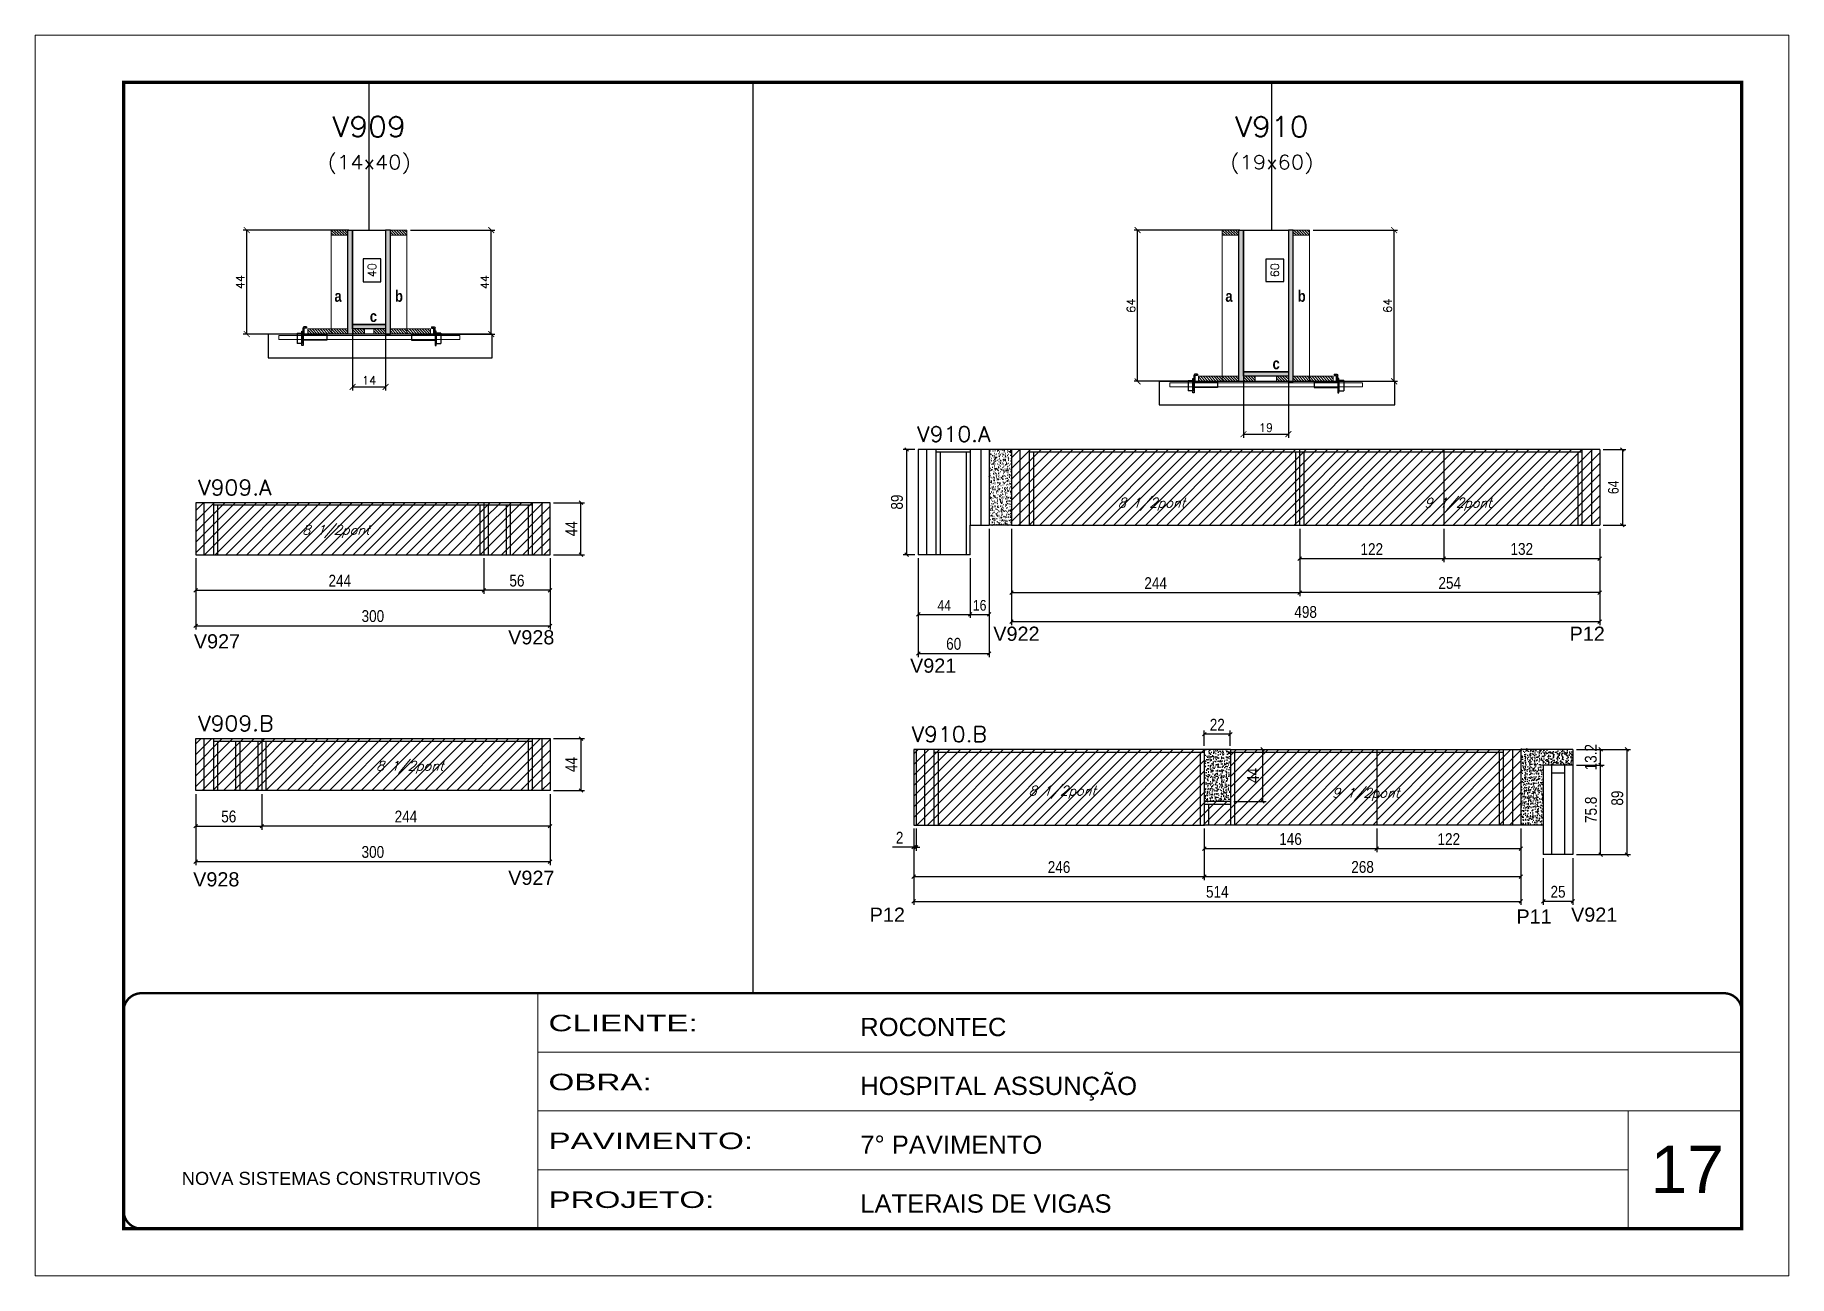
# Model space of a CAD drawing. Extents: x -20960 to -5926, y -2106 to 21915.
# Drawn here: x -12207 to -10722, y 16271 to 17321 of the extents above; entities that cross this region are included whole.
import ezdxf
from ezdxf.enums import TextEntityAlignment as Align

# ---------------------------------------------------------------- set-up
doc = ezdxf.new("R2010")
doc.units = 0
for name, pattern in [('CONTINUO', [0]), ('DASHED', [0.75, 0.5, -0.25]), ('HIDDEN', [0.375, 0.25, -0.125])]:
    doc.linetypes.add(name, pattern=pattern)
for name, color, linetype in [('5', 5, 'Continuous'), ('barrote', 251, 'Continuous'), ('COTA', 241, 'Continuous'), ('Cota Seção (2x)', 4, 'Continuous'), ('detalhes', 4, 'Continuous'), ('Painéis', 200, 'Continuous'), ('presilha', 1, 'Continuous'), ('Reaproveitamento', 251, 'Continuous'), ('SARR_2.2x7', 40, 'Continuous'), ('SARR_3.5x7', 81, 'Continuous'), ('texto', 7, 'Continuous'), ('Texto de Titulo', 7, 'Continuous'), ('Texto Qtd Sarr', 242, 'Continuous')]:
    doc.layers.add(name, color=color, linetype=linetype)
for name, color, linetype, lineweight in [('CARIMBO', 255, 'Continuous', 9), ('CONCRETO', 251, 'Continuous', 25), ('Folhas', 255, 'Continuous', 9), ('Hachura', 251, 'Continuous', 9), ('Madeira', 126, 'Continuous', 18), ('SARRAFO DE PRESSAO', 251, 'DASHED', 9), ('SCO-___-LAJ', 2, 'Continuous', 0), ('Texto Seção', 7, 'Continuous', 15)]:
    doc.layers.add(name, color=color, linetype=linetype, lineweight=lineweight)
doc.styles.add('ARIAL', font='arial.ttf')
doc.styles.add('COTA TECNICA', font='techl___.ttf', dxfattribs={"height": 10})
doc.styles.add('COTA TECNICA-50', font='techl___.ttf', dxfattribs={"height": 9})
doc.styles.add('REGUA-120', font='ROMANS.shx', dxfattribs={"height": 15})
doc.styles.add('Romans', font='romans.shx')
doc.styles.get("Standard").update_dxf_attribs({"font": 'arial.ttf'})
doc.styles.add('TECNICA', font='techb___.ttf', dxfattribs={"height": 10})
doc.styles.add('Tecnologia', font='')
doc.styles.get('Tecnologia').set_extended_font_data('Forgotten Futurist')
doc.dimstyles.new('COTA PAINEL-50', dxfattribs={"dimtxt": 9, "dimasz": 3, "dimexe": 3, "dimexo": 3, "dimgap": 3, "dimtad": 1, "dimdec": 1, "dimzin": 12, "dimdsep": 46, "dimtxsty": 'COTA TECNICA-50', "dimblk1": 'OBLIQUE', "dimblk2": 'OBLIQUE', "dimsah": 1, "dimcen": 0.9, "dimclrd": 4, "dimclre": 4, "dimclrt": 240, "dimadec": 1, "dimazin": 3, "dimtfac": 1, "dimtdec": 1, "dimtmove": 0, "dimatfit": 3, "dimfxl": 1, "dimtolj": 1, "dimtzin": 12, "dimarcsym": 0})
doc.dimstyles.new('Cota Seção (2x)', dxfattribs={"dimtxt": 7, "dimasz": 5, "dimexe": 3, "dimexo": 3, "dimgap": 2, "dimtad": 3, "dimdec": 1, "dimlfac": 0.5, "dimzin": 12, "dimdsep": 46, "dimtxsty": 'Romans', "dimblk": 'ARCHTICK', "dimcen": 0, "dimclrd": 4, "dimclre": 4, "dimclrt": 1, "dimadec": 1, "dimazin": 3, "dimtfac": 1, "dimtdec": 1, "dimtmove": 0, "dimatfit": 3, "dimldrblk": 'OBLIQUE', "dimfxl": 1, "dimtolj": 1, "dimtzin": 12, "dimarcsym": 0})
doc.dimstyles.new('Cota Seção interna', dxfattribs={"dimtxt": 7, "dimasz": 6, "dimexe": 0.18, "dimexo": 2, "dimgap": -4, "dimtad": 3, "dimdec": 1, "dimlfac": 0.5, "dimzin": 12, "dimdsep": 46, "dimtxsty": 'Romans', "dimblk": 'ARCHTICK', "dimcen": 0.09, "dimse1": 1, "dimse2": 1, "dimsd1": 1, "dimsd2": 1, "dimclrd": 180, "dimclre": 5, "dimclrt": 1, "dimadec": 0, "dimazin": 3, "dimtfac": 1, "dimtdec": 1, "dimtofl": 0, "dimtmove": 0, "dimatfit": 3, "dimldrblk": 'ARCHTICK', "dimfxl": 1, "dimtolj": 1, "dimtzin": 0, "dimarcsym": 0})
doc.dimstyles.new('PAINEL', dxfattribs={"dimtxt": 10, "dimasz": 3, "dimexe": 3, "dimexo": 3, "dimgap": 3, "dimtad": 1, "dimdec": 1, "dimzin": 12, "dimdsep": 46, "dimtxsty": 'COTA TECNICA', "dimblk1": 'OBLIQUE', "dimblk2": 'OBLIQUE', "dimsah": 1, "dimcen": 0.9, "dimclrd": 4, "dimclre": 4, "dimclrt": 240, "dimadec": 1, "dimazin": 3, "dimtfac": 1, "dimtdec": 1, "dimtmove": 0, "dimatfit": 3, "dimfxl": 1, "dimtolj": 1, "dimtzin": 12, "dimarcsym": 0})
pattern_1 = [(315, (11008.4361, 8838.4468), (1.12253202, 1.12253202), [])]
pattern_2 = [(315, (11018.4361, 8838.4468), (1.12253202, 1.12253202), [])]
pattern_3 = [(45, (-149420.248, -14867.5354), (-4.49012806, 4.49012806), [])]
pattern_4 = [(50, (-142072.3616, -15279.7846), (5.46554007, -0.47817257), [0.5715, -6.2865]), (355, (-142072.3616, -15279.7846), (-1.05730264, 5.73170536), [0.4572, -5.02921753]), (100.4514447, (-142071.906, -15279.8245), (4.40823741, 5.25353256), [0.48570026, -5.34270734]), (46.1842, (-142072.3616, -15278.2606), (8.13237123, -1.26126984), [0.85725, -9.42975]), (96.6355576, (-142071.684, -15278.366), (7.122124, 7.42278374), [0.7285507, -8.01406824]), (351.184151, (-142072.362, -15278.261), (7.122124, 7.42278374), [0.685799, -7.54379196]), (21, (-142071.5996, -15278.6416), (4.54843174, -3.06795595), [0.5715, -6.2865]), (326, (-142071.5996, -15278.6416), (1.85406085, 5.52563898), [0.4572, -5.0292]), (71.451445, (-142071.2206, -15278.8973), (6.40249258, 2.45768307), [0.48570026, -5.34269813]), (37.5, (-142072.3616, -15279.7846), (0.092658098, 2.536651166), [0, -4.96824, 0, -5.1054, 0, -5.04825]), (7.5, (-142072.3616, -15279.7846), (2.004589875, 3.005417245), [0, -2.91084, 0, -4.85394, 0, -1.92405]), (327.5, (-142074.061, -15279.7846), (4.067717855, -0.17186232), [0, -1.905, 0, -5.9436, 0, -7.8867]), (317.5, (-142074.823, -15279.7846), (4.44387544, 0.76279473), [0, -2.4765, 0, -3.94716, 0, -5.6007])]
pattern_5 = [(315, (11772.7965, 8798.4468), (1.12253202, 1.12253202), [])]
pattern_6 = [(315, (11772.7965, 8724.8468), (1.12253202, 1.12253202), [])]
pattern_7 = [(45, (-149393.8035, -14831.74), (-4.49012806, 4.49012806), [])]
pattern_8 = [(45, (-149423.535, -14867.5354), (-4.49012806, 4.49012806), [])]

msp = doc.modelspace()

# ---------------------------------------------------------------- texts
at = {"layer": '5', "linetype": 'Continuous'}
for s, rotation, p in [('V927', 0.00004, (-12072.55, 16802.11)), ('V928', 0.00004, (-11806.46, 16805.5)), ('V922', 359.99996, (-11395.66, 16808.51)), ('P12', 359.99996, (-10907.7, 16808.51)), ('V921', 359.99996, (-11466.12, 16781.51)), ('V928', 0.00004, (-12073.14, 16600.68)), ('V927', 0.00004, (-11806.38, 16602.01)), ('P12', 359.99996, (-11500.33, 16570.75)), ('P11', 359.99996, (-10952.73, 16569.2)), ('V921', 359.99996, (-10906.45, 16570.8))]:
    msp.add_text(s, height=12, rotation=rotation, dxfattribs=at).set_placement(p)
at = {"layer": 'CARIMBO', "style": 'ARIAL'}
msp.add_text('17', height=40, dxfattribs=at).set_placement((-10839.14, 16341.23))
at = {"layer": 'detalhes', "style": 'TECNICA'}
for s, p in [('a', (-11953.49, 17095.43)), ('b', (-11902.25, 17095.42)), ('a', (-11199.13, 17095.43)), ('b', (-11137.89, 17095.42)), ('c', (-11923.58, 17078.33)), ('c', (-11159.22, 17038.33))]:
    msp.add_text(s, height=9.6, dxfattribs=at).set_placement(p)
at = {"layer": 'texto', "color": 2, "char_height": 8, "attachment_point": 5, "style": 'Romans'}
for s, insert in [('{\\Q19;\\C256;8 1/2pont}', (-11261.68, 16924.04)), ('{\\Q19;\\C256;9 1/2pont}', (-11002.16, 16924.04)), ('{\\Q19;\\C256;8 1/2pont}', (-11952.29, 16901.03)), ('{\\Q19;\\C256;8 1/2pont}', (-11889.71, 16701.43)), ('{\\Q19;\\C256;8 1/2pont}', (-11337.25, 16680.34)), ('{\\Q19;\\C256;9 1/2pont}', (-11080.4, 16678.5))]:
    msp.add_mtext(s, dxfattribs=dict(at, insert=insert))
at = {"layer": 'Texto Seção', "style": 'REGUA-120', "width": 1.05}
for s, p in [('V910.A', (-11460.08, 16977.01)), ('V909.A', (-12068.79, 16931.76)), ('V909.B', (-12068.79, 16732.16)), ('V910.B', (-11464.7, 16722.97))]:
    msp.add_text(s, height=13, dxfattribs=at).set_placement(p)

# ---------------------------------------------------------------- blocks, each defined once
blk = doc.blocks.new('9999999999')
at = {"color": 30, "linetype": 'CONTINUO'}
for p, q in [((98564.6, 34230.2), (98564.6, 34429.4)), ((98564.6, 34379.6), (99584, 34379.6)), ((98564.6, 34329.8), (99488, 34329.8)), ((99584, 34329.8), (99488, 34329.8)), ((99488, 34329.8), (99488, 34230.2)), ((98564.6, 34280), (99488, 34280))]:
    blk.add_line(p, q, dxfattribs=at)
at = {"color": 30, "linetype": 'CONTINUO', "const_width": 2}
blk.add_lwpolyline([(99584, 34230.2), (99584, 34414.4, 0.414214), (99569, 34429.4), (98229, 34429.4, 0.414214), (98214, 34414.4), (98214, 34245.2, 0.414214), (98229, 34230.2), (99584, 34230.2)], format="xyb", dxfattribs=at)
at = {"layer": 'Folhas'}
blk.add_lwpolyline([(98139, 34190.2), (99624, 34190.2), (99624, 35240.2), (98139, 35240.2)], close=True, dxfattribs=at)
at = {"layer": 'Folhas', "color": 30, "const_width": 3}
blk.add_lwpolyline([(98214, 34230.2), (99584, 34230.2), (99584, 35200.2), (98214, 35200.2)], close=True, dxfattribs=at)
at = {"color": 7, "linetype": 'Continuous', "ltscale": 5, "style": 'ARIAL'}
for s, height, p in [('ROCONTEC', 15.48, (98837.7, 34393.1)), ('HOSPITAL ASSUNÇÃO', 15.483, (98837.7, 34343.3)), ('7° PAVIMENTO', 15.483, (98837.7, 34293.5)), ('NOVA SISTEMAS CONSTRUTIVOS', 11.059, (98263.2, 34267.2)), ('LATERAIS DE VIGAS', 15.483, (98837.7, 34243.7))]:
    blk.add_text(s, height=height, dxfattribs=at).set_placement(p)
at = {"layer": 'Folhas', "color": 7, "style": 'Tecnologia', "width": 1.5}
for s, p in [('CLIENTE:', (98573.7, 34397.2)), ('OBRA:', (98573.7, 34347.3)), ('PAVIMENTO:', (98573.7, 34297.5)), ('PROJETO:', (98573.7, 34247.7))]:
    blk.add_text(s, height=14, dxfattribs=at).set_placement(p)
blk = doc.blocks.new('_Oblique')
at = {"color": 0, "linetype": 'ByBlock', "lineweight": -2}
blk.add_line((-0.5, -0.5), (0.5, 0.5), dxfattribs=at)
blk = doc.blocks.new('*D1155')
at = {"layer": 'COTA', "color": 4, "linetype": 'ByBlock', "lineweight": -2, "transparency": 16777216}
for p, q in [((-12071, 16878.4), (-12071, 16818.2)), ((-11771, 16878.4), (-11771, 16818.2)), ((-12071, 16821.2), (-11771, 16821.2))]:
    blk.add_line(p, q, dxfattribs=at)
at = {"layer": 'Defpoints', "color": 0, "linetype": 'ByBlock', "transparency": 16777216}
for p in [(-12071, 16881.4), (-11771, 16881.4), (-11771, 16821.2)]:
    blk.add_point(p, dxfattribs=at)
at = {"layer": 'COTA', "color": 4, "linetype": 'ByBlock', "lineweight": -2, "transparency": 16777216, "xscale": 3, "yscale": 3, "zscale": 3, "rotation": 180}
blk.add_blockref('_Oblique', (-12071, 16821.2), dxfattribs=at)
at = {"layer": 'COTA', "color": 4, "linetype": 'ByBlock', "lineweight": -2, "transparency": 16777216, "xscale": 3, "yscale": 3, "zscale": 3}
blk.add_blockref('_Oblique', (-11771, 16821.2), dxfattribs=at)
at = {"layer": 'COTA', "color": 240, "linetype": 'ByBlock', "transparency": 16777216, "insert": (-11921, 16829.4), "char_height": 10, "attachment_point": 5, "style": 'COTA TECNICA'}
blk.add_mtext('\\A1;300', dxfattribs=at)
blk = doc.blocks.new('*D1156')
at = {"layer": 'COTA', "color": 4, "linetype": 'ByBlock', "lineweight": -2, "transparency": 16777216}
for p, q in [((-12071, 16878.4), (-12071, 16848.3)), ((-11827, 16878.4), (-11827, 16848.3)), ((-12071, 16851.3), (-11827, 16851.3))]:
    blk.add_line(p, q, dxfattribs=at)
at = {"layer": 'Defpoints', "color": 0, "linetype": 'ByBlock', "transparency": 16777216}
for p in [(-12071, 16881.4), (-11827, 16881.4), (-11827, 16851.3)]:
    blk.add_point(p, dxfattribs=at)
at = {"layer": 'COTA', "color": 4, "linetype": 'ByBlock', "lineweight": -2, "transparency": 16777216, "xscale": 3, "yscale": 3, "zscale": 3, "rotation": 180}
blk.add_blockref('_Oblique', (-12071, 16851.3), dxfattribs=at)
at = {"layer": 'COTA', "color": 4, "linetype": 'ByBlock', "lineweight": -2, "transparency": 16777216, "xscale": 3, "yscale": 3, "zscale": 3}
blk.add_blockref('_Oblique', (-11827, 16851.3), dxfattribs=at)
at = {"layer": 'COTA', "color": 240, "linetype": 'ByBlock', "transparency": 16777216, "insert": (-11949, 16859.4), "char_height": 10, "attachment_point": 5, "style": 'COTA TECNICA'}
blk.add_mtext('\\A1;244', dxfattribs=at)
blk = doc.blocks.new('*D1157')
at = {"layer": 'COTA', "color": 4, "linetype": 'ByBlock', "lineweight": -2, "transparency": 16777216}
for p, q in [((-11827, 16878.4), (-11827, 16848.3)), ((-11771, 16878.4), (-11771, 16848.3)), ((-11771, 16851.3), (-11827, 16851.3))]:
    blk.add_line(p, q, dxfattribs=at)
at = {"layer": 'Defpoints', "color": 0, "linetype": 'ByBlock', "transparency": 16777216}
for p in [(-11827, 16881.4), (-11771, 16881.4), (-11827, 16851.3)]:
    blk.add_point(p, dxfattribs=at)
at = {"layer": 'COTA', "color": 4, "linetype": 'ByBlock', "lineweight": -2, "transparency": 16777216, "xscale": 3, "yscale": 3, "zscale": 3, "rotation": 180}
blk.add_blockref('_Oblique', (-11827, 16851.3), dxfattribs=at)
at = {"layer": 'COTA', "color": 4, "linetype": 'ByBlock', "lineweight": -2, "transparency": 16777216, "xscale": 3, "yscale": 3, "zscale": 3}
blk.add_blockref('_Oblique', (-11771, 16851.3), dxfattribs=at)
at = {"layer": 'COTA', "color": 240, "linetype": 'ByBlock', "transparency": 16777216, "insert": (-11799, 16859.4), "char_height": 10, "attachment_point": 5, "style": 'COTA TECNICA'}
blk.add_mtext('\\A1;56', dxfattribs=at)
blk = doc.blocks.new('*D1158')
at = {"layer": 'COTA', "color": 4, "linetype": 'ByBlock', "lineweight": -2, "transparency": 16777216}
for p, q in [((-11768, 16925.4), (-11741.8, 16925.4)), ((-11744.8, 16881.4), (-11744.8, 16925.4)), ((-11768, 16881.4), (-11741.8, 16881.4))]:
    blk.add_line(p, q, dxfattribs=at)
at = {"layer": 'Defpoints', "color": 0, "linetype": 'ByBlock', "transparency": 16777216}
for p in [(-11771, 16925.4), (-11744.8, 16925.4), (-11771, 16881.4)]:
    blk.add_point(p, dxfattribs=at)
at = {"layer": 'COTA', "color": 4, "linetype": 'ByBlock', "lineweight": -2, "transparency": 16777216, "xscale": 3, "yscale": 3, "zscale": 3}
for p, rotation in [((-11744.8, 16925.4), 90), ((-11744.8, 16881.4), 270)]:
    blk.add_blockref('_Oblique', p, dxfattribs=dict(at, rotation=rotation))
at = {"layer": 'COTA', "color": 240, "linetype": 'ByBlock', "transparency": 16777216, "insert": (-11752.9, 16903.4), "char_height": 10, "attachment_point": 5, "rotation": 90, "style": 'COTA TECNICA'}
blk.add_mtext('\\A1;44', dxfattribs=at)
blk = doc.blocks.new('*D1159')
at = {"layer": 'COTA', "color": 4, "linetype": 'ByBlock', "lineweight": -2, "transparency": 16777216}
for p, q in [((-12071, 16678.8), (-12071, 16618.6)), ((-11771, 16678.8), (-11771, 16618.6)), ((-11771, 16621.6), (-12071, 16621.6))]:
    blk.add_line(p, q, dxfattribs=at)
at = {"layer": 'Defpoints', "color": 0, "linetype": 'ByBlock', "transparency": 16777216}
for p in [(-12071, 16681.8), (-11771, 16681.8), (-12071, 16621.6)]:
    blk.add_point(p, dxfattribs=at)
at = {"layer": 'COTA', "color": 4, "linetype": 'ByBlock', "lineweight": -2, "transparency": 16777216, "xscale": 3, "yscale": 3, "zscale": 3, "rotation": 180}
blk.add_blockref('_Oblique', (-12071, 16621.6), dxfattribs=at)
at = {"layer": 'COTA', "color": 4, "linetype": 'ByBlock', "lineweight": -2, "transparency": 16777216, "xscale": 3, "yscale": 3, "zscale": 3}
blk.add_blockref('_Oblique', (-11771, 16621.6), dxfattribs=at)
at = {"layer": 'COTA', "color": 240, "linetype": 'ByBlock', "transparency": 16777216, "insert": (-11921, 16629.8), "char_height": 10, "attachment_point": 5, "style": 'COTA TECNICA'}
blk.add_mtext('\\A1;300', dxfattribs=at)
blk = doc.blocks.new('*D1160')
at = {"layer": 'COTA', "color": 4, "linetype": 'ByBlock', "lineweight": -2, "transparency": 16777216}
for p, q in [((-12015, 16678.8), (-12015, 16648.7)), ((-11771, 16678.8), (-11771, 16648.7)), ((-11771, 16651.7), (-12015, 16651.7))]:
    blk.add_line(p, q, dxfattribs=at)
at = {"layer": 'Defpoints', "color": 0, "linetype": 'ByBlock', "transparency": 16777216}
for p in [(-12015, 16681.8), (-11771, 16681.8), (-12015, 16651.7)]:
    blk.add_point(p, dxfattribs=at)
at = {"layer": 'COTA', "color": 4, "linetype": 'ByBlock', "lineweight": -2, "transparency": 16777216, "xscale": 3, "yscale": 3, "zscale": 3, "rotation": 180}
blk.add_blockref('_Oblique', (-12015, 16651.7), dxfattribs=at)
at = {"layer": 'COTA', "color": 4, "linetype": 'ByBlock', "lineweight": -2, "transparency": 16777216, "xscale": 3, "yscale": 3, "zscale": 3}
blk.add_blockref('_Oblique', (-11771, 16651.7), dxfattribs=at)
at = {"layer": 'COTA', "color": 240, "linetype": 'ByBlock', "transparency": 16777216, "insert": (-11893, 16659.8), "char_height": 10, "attachment_point": 5, "style": 'COTA TECNICA'}
blk.add_mtext('\\A1;244', dxfattribs=at)
blk = doc.blocks.new('*D1161')
at = {"layer": 'COTA', "color": 4, "linetype": 'ByBlock', "lineweight": -2, "transparency": 16777216}
for p, q in [((-12071, 16678.8), (-12071, 16648.7)), ((-12015, 16678.8), (-12015, 16648.7)), ((-12071, 16651.7), (-12015, 16651.7))]:
    blk.add_line(p, q, dxfattribs=at)
at = {"layer": 'Defpoints', "color": 0, "linetype": 'ByBlock', "transparency": 16777216}
for p in [(-12071, 16681.8), (-12015, 16681.8), (-12015, 16651.7)]:
    blk.add_point(p, dxfattribs=at)
at = {"layer": 'COTA', "color": 4, "linetype": 'ByBlock', "lineweight": -2, "transparency": 16777216, "xscale": 3, "yscale": 3, "zscale": 3, "rotation": 180}
blk.add_blockref('_Oblique', (-12071, 16651.7), dxfattribs=at)
at = {"layer": 'COTA', "color": 4, "linetype": 'ByBlock', "lineweight": -2, "transparency": 16777216, "xscale": 3, "yscale": 3, "zscale": 3}
blk.add_blockref('_Oblique', (-12015, 16651.7), dxfattribs=at)
at = {"layer": 'COTA', "color": 240, "linetype": 'ByBlock', "transparency": 16777216, "insert": (-12043, 16659.8), "char_height": 10, "attachment_point": 5, "style": 'COTA TECNICA'}
blk.add_mtext('\\A1;56', dxfattribs=at)
blk = doc.blocks.new('*D1162')
at = {"layer": 'COTA', "color": 4, "linetype": 'ByBlock', "lineweight": -2, "transparency": 16777216}
for p, q in [((-11768, 16725.8), (-11741.8, 16725.8)), ((-11744.8, 16725.8), (-11744.8, 16681.8)), ((-11768, 16681.8), (-11741.8, 16681.8))]:
    blk.add_line(p, q, dxfattribs=at)
at = {"layer": 'Defpoints', "color": 0, "linetype": 'ByBlock', "transparency": 16777216}
for p in [(-11771, 16725.8), (-11771, 16681.8), (-11744.8, 16681.8)]:
    blk.add_point(p, dxfattribs=at)
at = {"layer": 'COTA', "color": 4, "linetype": 'ByBlock', "lineweight": -2, "transparency": 16777216, "xscale": 3, "yscale": 3, "zscale": 3}
for p, rotation in [((-11744.8, 16725.8), 90), ((-11744.8, 16681.8), 270)]:
    blk.add_blockref('_Oblique', p, dxfattribs=dict(at, rotation=rotation))
at = {"layer": 'COTA', "color": 240, "linetype": 'ByBlock', "transparency": 16777216, "insert": (-11752.9, 16703.8), "char_height": 10, "attachment_point": 5, "rotation": 90, "style": 'COTA TECNICA'}
blk.add_mtext('\\A1;44', dxfattribs=at)
blk = doc.blocks.new('_ArchTick')
at = {"color": 0, "linetype": 'ByBlock', "const_width": 0.15}
blk.add_lwpolyline([(-0.5, -0.5), (0.5, 0.5)], dxfattribs=at)
blk = doc.blocks.new('*D1163')
at = {"layer": 'COTA', "color": 4, "lineweight": -2, "transparency": 16777216}
for p, q in [((-11941.2, 17156.1), (-12030.8, 17156.1)), ((-12027.8, 17068.1), (-12027.8, 17156.1)), ((-11979.2, 17068.1), (-12030.8, 17068.1))]:
    blk.add_line(p, q, dxfattribs=at)
at = {"layer": 'Defpoints', "color": 0, "transparency": 16777216}
for p in [(-12027.8, 17156.1), (-11938.2, 17156.1), (-11976.2, 17068.1)]:
    blk.add_point(p, dxfattribs=at)
at = {"layer": 'COTA', "color": 4, "lineweight": -2, "transparency": 16777216, "xscale": 5, "yscale": 5, "zscale": 5}
for p, rotation in [((-12027.8, 17156.1), 90), ((-12027.8, 17068.1), 270)]:
    blk.add_blockref('_ArchTick', p, dxfattribs=dict(at, rotation=rotation))
at = {"layer": 'COTA', "color": 1, "transparency": 16777216, "insert": (-12033.3, 17112.1), "char_height": 7, "attachment_point": 5, "rotation": 90, "style": 'Romans'}
blk.add_mtext('\\A1;44', dxfattribs=at)
blk = doc.blocks.new('*D1164')
at = {"layer": 'COTA', "color": 4, "lineweight": -2, "transparency": 16777216}
for p, q in [((-11889.2, 17156.1), (-11817.7, 17156.1)), ((-11820.7, 17068.1), (-11820.7, 17156.1)), ((-11869.2, 17068.1), (-11817.7, 17068.1))]:
    blk.add_line(p, q, dxfattribs=at)
at = {"layer": 'Defpoints', "color": 0, "transparency": 16777216}
for p in [(-11892.2, 17156.1), (-11820.7, 17156.1), (-11872.2, 17068.1)]:
    blk.add_point(p, dxfattribs=at)
at = {"layer": 'COTA', "color": 4, "lineweight": -2, "transparency": 16777216, "xscale": 5, "yscale": 5, "zscale": 5}
for p, rotation in [((-11820.7, 17156.1), 90), ((-11820.7, 17068.1), 270)]:
    blk.add_blockref('_ArchTick', p, dxfattribs=dict(at, rotation=rotation))
at = {"layer": 'COTA', "color": 1, "transparency": 16777216, "insert": (-11826.2, 17112.1), "char_height": 7, "attachment_point": 5, "rotation": 90, "style": 'Romans'}
blk.add_mtext('\\A1;44', dxfattribs=at)
blk = doc.blocks.new('*D1165')
at = {"layer": 'Cota Seção (2x)', "color": 180, "lineweight": -2, "transparency": 16777216}
for p, q in [((-11914.2, 17131.8), (-11929.2, 17131.8)), ((-11929.2, 17131.8), (-11929.2, 17112.4)), ((-11914.2, 17112.4), (-11914.2, 17131.8)), ((-11929.2, 17112.4), (-11914.2, 17112.4))]:
    blk.add_line(p, q, dxfattribs=at)
at = {"layer": 'Defpoints', "color": 0, "transparency": 16777216}
for p in [(-11910.2, 17156.1), (-11910.2, 17156.1), (-11910.2, 17076.1)]:
    blk.add_point(p, dxfattribs=at)
at = {"layer": 'Cota Seção (2x)', "color": 1, "transparency": 16777216, "insert": (-11921.7, 17122.1), "char_height": 7, "attachment_point": 5, "rotation": 90, "style": 'Romans'}
blk.add_mtext('\\A1;40', dxfattribs=at)
blk = doc.blocks.new('titulo1')
at = {"layer": 'Defpoints', "color": 252, "linetype": 'HIDDEN', "ltscale": 2}
blk.add_line((0, 0), (0, 125), dxfattribs=at)
at = {"layer": 'Defpoints', "style": 'Romans', "oblique": 15}
blk.add_attdef('FOLHA', text='', height=10, dxfattribs=at).set_placement((0, 15.6), align=Align.MIDDLE_CENTER)
at = {"layer": 'Texto Qtd Sarr', "color": 3, "style": 'Romans', "oblique": 15}
for tag, height, p in [('TITULO', 17, (0, 71.4)), ('SEÇÃO', 12, (0, 41.5))]:
    blk.add_attdef(tag, text='', height=height, dxfattribs=at).set_placement(p, align=Align.MIDDLE_CENTER)
blk = doc.blocks.new('PRESILHA METÁLICA 1')
at = {"layer": 'presilha'}
for p, q in [((0, 13), (6, 13)), ((0, 13), (0, 0)), ((6, 0), (0, 0)), ((6, 15.5), (7.5, 15.5)), ((6, -2.5), (6, 15.5)), ((6, 13), (6, 0)), ((7.5, 10.6), (7.5, 19.9)), ((7.5, 15.5), (7.5, -2.5)), ((37.5, 4.1), (7.5, 4.1)), ((12, 21), (8.6, 21)), ((9, 11.6), (9, 18.9)), ((12, 19.5), (9.6, 19.5)), ((37.5, 11), (9.6, 11)), ((12, 21), (12, 19.5)), ((37.5, 11), (37.5, 4.1)), ((7.5, -2.5), (6, -2.5))]:
    blk.add_line(p, q, dxfattribs=at)
for centre, radius, start, end in [((8.6, 19.9), 1.14, 90, 180), ((9.6, 18.9), 0.57, 90, 180), ((9.6, 11.6), 0.57, 180, 270)]:
    blk.add_arc(centre, radius, start, end, dxfattribs=at)
blk = doc.blocks.new('*D1166')
at = {"layer": 'COTA', "color": 4, "lineweight": -2, "transparency": 16777216}
for p, q in [((-11938.2, 17069.5), (-11938.2, 17020.4)), ((-11910.2, 17069.5), (-11910.2, 17020.4)), ((-11938.2, 17023.4), (-11910.2, 17023.4))]:
    blk.add_line(p, q, dxfattribs=at)
at = {"layer": 'Defpoints', "color": 0, "transparency": 16777216}
for p in [(-11938.2, 17072.5), (-11910.2, 17072.5), (-11910.2, 17023.4)]:
    blk.add_point(p, dxfattribs=at)
at = {"layer": 'COTA', "color": 4, "lineweight": -2, "transparency": 16777216, "xscale": 5, "yscale": 5, "zscale": 5, "rotation": 180}
blk.add_blockref('_ArchTick', (-11938.2, 17023.4), dxfattribs=at)
at = {"layer": 'COTA', "color": 4, "lineweight": -2, "transparency": 16777216, "xscale": 5, "yscale": 5, "zscale": 5}
blk.add_blockref('_ArchTick', (-11910.2, 17023.4), dxfattribs=at)
at = {"layer": 'COTA', "color": 1, "transparency": 16777216, "insert": (-11924.2, 17028.9), "char_height": 7, "attachment_point": 5, "style": 'Romans'}
blk.add_mtext('\\A1;14', dxfattribs=at)
blk = doc.blocks.new('*D1169')
at = {"layer": 'COTA', "color": 4, "linetype": 'ByBlock', "lineweight": -2, "transparency": 16777216}
for p, q in [((-11217, 16719.6), (-11217, 16732.5)), ((-11195, 16729.5), (-11217, 16729.5)), ((-11195, 16719.6), (-11195, 16732.5))]:
    blk.add_line(p, q, dxfattribs=at)
at = {"layer": 'Defpoints', "color": 0, "linetype": 'ByBlock', "transparency": 16777216}
for p in [(-11217, 16729.5), (-11217, 16716.6), (-11195, 16716.6)]:
    blk.add_point(p, dxfattribs=at)
at = {"layer": 'COTA', "color": 4, "linetype": 'ByBlock', "lineweight": -2, "transparency": 16777216, "xscale": 3, "yscale": 3, "zscale": 3, "rotation": 180}
blk.add_blockref('_Oblique', (-11217, 16729.5), dxfattribs=at)
at = {"layer": 'COTA', "color": 4, "linetype": 'ByBlock', "lineweight": -2, "transparency": 16777216, "xscale": 3, "yscale": 3, "zscale": 3}
blk.add_blockref('_Oblique', (-11195, 16729.5), dxfattribs=at)
at = {"layer": 'COTA', "color": 240, "linetype": 'ByBlock', "transparency": 16777216, "insert": (-11206, 16737.5), "char_height": 10, "attachment_point": 5, "style": 'COTA TECNICA'}
blk.add_mtext('\\A1;22', dxfattribs=at)
blk = doc.blocks.new('*D1170')
at = {"layer": 'COTA', "color": 4, "linetype": 'ByBlock', "lineweight": -2, "transparency": 16777216}
for p, q in [((-10902, 16703.4), (-10878.4, 16703.4)), ((-10881.4, 16627.6), (-10881.4, 16703.4)), ((-10902, 16627.6), (-10878.4, 16627.6))]:
    blk.add_line(p, q, dxfattribs=at)
at = {"layer": 'Defpoints', "color": 0, "linetype": 'ByBlock', "transparency": 16777216}
for p in [(-10905, 16703.4), (-10881.4, 16703.4), (-10905, 16627.6)]:
    blk.add_point(p, dxfattribs=at)
at = {"layer": 'COTA', "color": 4, "linetype": 'ByBlock', "lineweight": -2, "transparency": 16777216, "xscale": 3, "yscale": 3, "zscale": 3}
for p, rotation in [((-10881.4, 16703.4), 90), ((-10881.4, 16627.6), 270)]:
    blk.add_blockref('_Oblique', p, dxfattribs=dict(at, rotation=rotation))
at = {"layer": 'COTA', "color": 240, "linetype": 'ByBlock', "transparency": 16777216, "insert": (-10889.6, 16665.5), "char_height": 10, "attachment_point": 5, "rotation": 90, "style": 'COTA TECNICA'}
blk.add_mtext('\\A1;75.8', dxfattribs=at)
blk = doc.blocks.new('*D1171')
at = {"layer": 'COTA', "color": 4, "linetype": 'ByBlock', "lineweight": -2, "transparency": 16777216}
for p, q in [((-10930, 16624.6), (-10930, 16585)), ((-10905, 16624.6), (-10905, 16585)), ((-10905, 16588), (-10930, 16588))]:
    blk.add_line(p, q, dxfattribs=at)
at = {"layer": 'Defpoints', "color": 0, "linetype": 'ByBlock', "transparency": 16777216}
for p in [(-10930, 16627.6), (-10905, 16627.6), (-10930, 16588)]:
    blk.add_point(p, dxfattribs=at)
at = {"layer": 'COTA', "color": 4, "linetype": 'ByBlock', "lineweight": -2, "transparency": 16777216, "xscale": 3, "yscale": 3, "zscale": 3, "rotation": 180}
blk.add_blockref('_Oblique', (-10930, 16588), dxfattribs=at)
at = {"layer": 'COTA', "color": 4, "linetype": 'ByBlock', "lineweight": -2, "transparency": 16777216, "xscale": 3, "yscale": 3, "zscale": 3}
blk.add_blockref('_Oblique', (-10905, 16588), dxfattribs=at)
at = {"layer": 'COTA', "color": 240, "linetype": 'ByBlock', "transparency": 16777216, "insert": (-10917.5, 16596.1), "char_height": 10, "attachment_point": 5, "style": 'COTA TECNICA'}
blk.add_mtext('\\A1;25', dxfattribs=at)
blk = doc.blocks.new('*D1172')
at = {"layer": 'COTA', "color": 4, "linetype": 'ByBlock', "lineweight": -2, "transparency": 16777216}
for p, q in [((-10902, 16716.6), (-10878.4, 16716.6)), ((-10881.4, 16703.4), (-10881.4, 16716.6)), ((-10902, 16703.4), (-10878.4, 16703.4))]:
    blk.add_line(p, q, dxfattribs=at)
at = {"layer": 'Defpoints', "color": 0, "linetype": 'ByBlock', "transparency": 16777216}
for p in [(-10905, 16716.6), (-10881.4, 16716.6), (-10905, 16703.4)]:
    blk.add_point(p, dxfattribs=at)
at = {"layer": 'COTA', "color": 4, "linetype": 'ByBlock', "lineweight": -2, "transparency": 16777216, "xscale": 3, "yscale": 3, "zscale": 3}
for p, rotation in [((-10881.4, 16716.6), 90), ((-10881.4, 16703.4), 270)]:
    blk.add_blockref('_Oblique', p, dxfattribs=dict(at, rotation=rotation))
at = {"layer": 'COTA', "color": 240, "linetype": 'ByBlock', "transparency": 16777216, "insert": (-10889.7, 16710), "char_height": 10, "attachment_point": 5, "rotation": 90, "style": 'COTA TECNICA'}
blk.add_mtext('\\A1;13.2', dxfattribs=at)
blk = doc.blocks.new('*D1173')
at = {"layer": 'COTA', "color": 4, "linetype": 'ByBlock', "lineweight": -2, "transparency": 16777216}
for p, q in [((-10902, 16716.6), (-10856.2, 16716.6)), ((-10859.2, 16716.6), (-10859.2, 16627.6)), ((-10902, 16627.6), (-10856.2, 16627.6))]:
    blk.add_line(p, q, dxfattribs=at)
at = {"layer": 'Defpoints', "color": 0, "linetype": 'ByBlock', "transparency": 16777216}
for p in [(-10905, 16716.6), (-10905, 16627.6), (-10859.2, 16627.6)]:
    blk.add_point(p, dxfattribs=at)
at = {"layer": 'COTA', "color": 4, "linetype": 'ByBlock', "lineweight": -2, "transparency": 16777216, "xscale": 3, "yscale": 3, "zscale": 3}
for p, rotation in [((-10859.2, 16716.6), 90), ((-10859.2, 16627.6), 270)]:
    blk.add_blockref('_Oblique', p, dxfattribs=dict(at, rotation=rotation))
at = {"layer": 'COTA', "color": 240, "linetype": 'ByBlock', "transparency": 16777216, "insert": (-10867.3, 16675.4), "char_height": 10, "attachment_point": 5, "rotation": 90, "style": 'COTA TECNICA'}
blk.add_mtext('\\A1;89', dxfattribs=at)
blk = doc.blocks.new('*D1174')
at = {"layer": 'COTA', "color": 4, "linetype": 'ByBlock', "lineweight": -2, "transparency": 16777216}
for p, q in [((-11217, 16649.6), (-11217, 16605.9)), ((-10949, 16649.6), (-10949, 16605.9)), ((-10949, 16608.9), (-11217, 16608.9))]:
    blk.add_line(p, q, dxfattribs=at)
at = {"layer": 'Defpoints', "color": 0, "linetype": 'ByBlock', "transparency": 16777216}
for p in [(-11217, 16652.6), (-10949, 16652.6), (-11217, 16608.9)]:
    blk.add_point(p, dxfattribs=at)
at = {"layer": 'COTA', "color": 4, "linetype": 'ByBlock', "lineweight": -2, "transparency": 16777216, "xscale": 3, "yscale": 3, "zscale": 3, "rotation": 180}
blk.add_blockref('_Oblique', (-11217, 16608.9), dxfattribs=at)
at = {"layer": 'COTA', "color": 4, "linetype": 'ByBlock', "lineweight": -2, "transparency": 16777216, "xscale": 3, "yscale": 3, "zscale": 3}
blk.add_blockref('_Oblique', (-10949, 16608.9), dxfattribs=at)
at = {"layer": 'COTA', "color": 240, "linetype": 'ByBlock', "transparency": 16777216, "insert": (-11083, 16617.1), "char_height": 10, "attachment_point": 5, "style": 'COTA TECNICA'}
blk.add_mtext('\\A1;268', dxfattribs=at)
blk = doc.blocks.new('*D1175')
at = {"layer": 'COTA', "color": 4, "linetype": 'ByBlock', "lineweight": -2, "transparency": 16777216}
for p, q in [((-11192, 16716.6), (-11164.7, 16716.6)), ((-11167.7, 16716.6), (-11167.7, 16672.6)), ((-11192, 16672.6), (-11164.7, 16672.6))]:
    blk.add_line(p, q, dxfattribs=at)
at = {"layer": 'Defpoints', "color": 0, "linetype": 'ByBlock', "transparency": 16777216}
for p in [(-11195, 16716.6), (-11195, 16672.6), (-11167.7, 16672.6)]:
    blk.add_point(p, dxfattribs=at)
at = {"layer": 'COTA', "color": 4, "linetype": 'ByBlock', "lineweight": -2, "transparency": 16777216, "xscale": 3, "yscale": 3, "zscale": 3}
for p, rotation in [((-11167.7, 16716.6), 90), ((-11167.7, 16672.6), 270)]:
    blk.add_blockref('_Oblique', p, dxfattribs=dict(at, rotation=rotation))
at = {"layer": 'COTA', "color": 240, "linetype": 'ByBlock', "transparency": 16777216, "insert": (-11175.8, 16694.6), "char_height": 10, "attachment_point": 5, "rotation": 90, "style": 'COTA TECNICA'}
blk.add_mtext('\\A1;44', dxfattribs=at)
blk = doc.blocks.new('*D1176')
at = {"layer": 'COTA', "color": 4, "linetype": 'ByBlock', "lineweight": -2, "transparency": 16777216}
for p, q in [((-11463, 16649.6), (-11463, 16605.9)), ((-11217, 16649.8), (-11217, 16605.9)), ((-11217, 16608.9), (-11463, 16608.9))]:
    blk.add_line(p, q, dxfattribs=at)
at = {"layer": 'Defpoints', "color": 0, "linetype": 'ByBlock', "transparency": 16777216}
for p in [(-11463, 16652.6), (-11217, 16652.8), (-11463, 16608.9)]:
    blk.add_point(p, dxfattribs=at)
at = {"layer": 'COTA', "color": 4, "linetype": 'ByBlock', "lineweight": -2, "transparency": 16777216, "xscale": 3, "yscale": 3, "zscale": 3, "rotation": 180}
blk.add_blockref('_Oblique', (-11463, 16608.9), dxfattribs=at)
at = {"layer": 'COTA', "color": 4, "linetype": 'ByBlock', "lineweight": -2, "transparency": 16777216, "xscale": 3, "yscale": 3, "zscale": 3}
blk.add_blockref('_Oblique', (-11217, 16608.9), dxfattribs=at)
at = {"layer": 'COTA', "color": 240, "linetype": 'ByBlock', "transparency": 16777216, "insert": (-11340, 16617), "char_height": 10, "attachment_point": 5, "style": 'COTA TECNICA'}
blk.add_mtext('\\A1;246', dxfattribs=at)
blk = doc.blocks.new('*D1177')
at = {"layer": 'COTA', "color": 4, "linetype": 'ByBlock', "lineweight": -2, "transparency": 16777216}
for p, q in [((-11071, 16649.6), (-11071, 16629.6)), ((-10949, 16649.6), (-10949, 16629.6)), ((-10949, 16632.6), (-11071, 16632.6))]:
    blk.add_line(p, q, dxfattribs=at)
at = {"layer": 'Defpoints', "color": 0, "linetype": 'ByBlock', "transparency": 16777216}
for p in [(-11071, 16652.6), (-10949, 16652.6), (-11071, 16632.6)]:
    blk.add_point(p, dxfattribs=at)
at = {"layer": 'COTA', "color": 4, "linetype": 'ByBlock', "lineweight": -2, "transparency": 16777216, "xscale": 3, "yscale": 3, "zscale": 3, "rotation": 180}
blk.add_blockref('_Oblique', (-11071, 16632.6), dxfattribs=at)
at = {"layer": 'COTA', "color": 4, "linetype": 'ByBlock', "lineweight": -2, "transparency": 16777216, "xscale": 3, "yscale": 3, "zscale": 3}
blk.add_blockref('_Oblique', (-10949, 16632.6), dxfattribs=at)
at = {"layer": 'COTA', "color": 240, "linetype": 'ByBlock', "transparency": 16777216, "insert": (-11010, 16640.7), "char_height": 10, "attachment_point": 5, "style": 'COTA TECNICA'}
blk.add_mtext('\\A1;122', dxfattribs=at)
blk = doc.blocks.new('*D1178')
at = {"layer": 'COTA', "color": 4, "linetype": 'ByBlock', "lineweight": -2, "transparency": 16777216}
for p, q in [((-11217, 16649.6), (-11217, 16629.6)), ((-11071, 16649.6), (-11071, 16629.6)), ((-11071, 16632.6), (-11217, 16632.6))]:
    blk.add_line(p, q, dxfattribs=at)
at = {"layer": 'Defpoints', "color": 0, "linetype": 'ByBlock', "transparency": 16777216}
for p in [(-11217, 16652.6), (-11071, 16652.6), (-11217, 16632.6)]:
    blk.add_point(p, dxfattribs=at)
at = {"layer": 'COTA', "color": 4, "linetype": 'ByBlock', "lineweight": -2, "transparency": 16777216, "xscale": 3, "yscale": 3, "zscale": 3, "rotation": 180}
blk.add_blockref('_Oblique', (-11217, 16632.6), dxfattribs=at)
at = {"layer": 'COTA', "color": 4, "linetype": 'ByBlock', "lineweight": -2, "transparency": 16777216, "xscale": 3, "yscale": 3, "zscale": 3}
blk.add_blockref('_Oblique', (-11071, 16632.6), dxfattribs=at)
at = {"layer": 'COTA', "color": 240, "linetype": 'ByBlock', "transparency": 16777216, "insert": (-11144, 16640.7), "char_height": 10, "attachment_point": 5, "style": 'COTA TECNICA'}
blk.add_mtext('\\A1;146', dxfattribs=at)
blk = doc.blocks.new('*D1179')
at = {"layer": 'COTA', "color": 4, "linetype": 'ByBlock', "lineweight": -2, "transparency": 16777216}
for p, q in [((-11462.2, 16970.4), (-11472.1, 16970.4)), ((-11469.1, 16970.4), (-11469.1, 16881.4)), ((-11462.2, 16881.4), (-11472.1, 16881.4))]:
    blk.add_line(p, q, dxfattribs=at)
at = {"layer": 'Defpoints', "color": 0, "linetype": 'ByBlock', "transparency": 16777216}
for p in [(-11459.2, 16970.4), (-11469.1, 16881.4), (-11459.2, 16881.4)]:
    blk.add_point(p, dxfattribs=at)
at = {"layer": 'COTA', "color": 4, "linetype": 'ByBlock', "lineweight": -2, "transparency": 16777216, "xscale": 3, "yscale": 3, "zscale": 3}
for p, rotation in [((-11469.1, 16970.4), 90), ((-11469.1, 16881.4), 270)]:
    blk.add_blockref('_Oblique', p, dxfattribs=dict(at, rotation=rotation))
at = {"layer": 'COTA', "color": 240, "linetype": 'ByBlock', "transparency": 16777216, "insert": (-11477.2, 16925.9), "char_height": 10, "attachment_point": 5, "rotation": 90, "style": 'COTA TECNICA'}
blk.add_mtext('\\A1;89', dxfattribs=at)
blk = doc.blocks.new('*D1180')
at = {"layer": 'COTA', "color": 4, "linetype": 'ByBlock', "lineweight": -2, "transparency": 16777216}
for p, q in [((-11399.2, 16903.4), (-11399.2, 16794.8)), ((-11459.2, 16878.4), (-11459.2, 16794.8)), ((-11459.2, 16797.8), (-11399.2, 16797.8))]:
    blk.add_line(p, q, dxfattribs=at)
at = {"layer": 'Defpoints', "color": 0, "linetype": 'ByBlock', "transparency": 16777216}
for p in [(-11399.2, 16906.4), (-11459.2, 16881.4), (-11399.2, 16797.8)]:
    blk.add_point(p, dxfattribs=at)
at = {"layer": 'COTA', "color": 4, "linetype": 'ByBlock', "lineweight": -2, "transparency": 16777216, "xscale": 3, "yscale": 3, "zscale": 3, "rotation": 180}
blk.add_blockref('_Oblique', (-11459.2, 16797.8), dxfattribs=at)
at = {"layer": 'COTA', "color": 4, "linetype": 'ByBlock', "lineweight": -2, "transparency": 16777216, "xscale": 3, "yscale": 3, "zscale": 3}
blk.add_blockref('_Oblique', (-11399.2, 16797.8), dxfattribs=at)
at = {"layer": 'COTA', "color": 240, "linetype": 'ByBlock', "transparency": 16777216, "insert": (-11429.2, 16805.9), "char_height": 10, "attachment_point": 5, "style": 'COTA TECNICA'}
blk.add_mtext('\\A1;60', dxfattribs=at)
blk = doc.blocks.new('*D1181')
at = {"layer": 'COTA', "color": 4, "linetype": 'ByBlock', "lineweight": -2, "transparency": 16777216}
for p, q in [((-11380.2, 16903.4), (-11380.2, 16846.3)), ((-11136.2, 16903.4), (-11136.2, 16846.3)), ((-11380.2, 16849.3), (-11136.2, 16849.3))]:
    blk.add_line(p, q, dxfattribs=at)
at = {"layer": 'Defpoints', "color": 0, "linetype": 'ByBlock', "transparency": 16777216}
for p in [(-11380.2, 16906.4), (-11136.2, 16906.4), (-11136.2, 16849.3)]:
    blk.add_point(p, dxfattribs=at)
at = {"layer": 'COTA', "color": 4, "linetype": 'ByBlock', "lineweight": -2, "transparency": 16777216, "xscale": 3, "yscale": 3, "zscale": 3, "rotation": 180}
blk.add_blockref('_Oblique', (-11380.2, 16849.3), dxfattribs=at)
at = {"layer": 'COTA', "color": 4, "linetype": 'ByBlock', "lineweight": -2, "transparency": 16777216, "xscale": 3, "yscale": 3, "zscale": 3}
blk.add_blockref('_Oblique', (-11136.2, 16849.3), dxfattribs=at)
at = {"layer": 'COTA', "color": 240, "linetype": 'ByBlock', "transparency": 16777216, "insert": (-11258.2, 16857.3), "char_height": 10, "attachment_point": 5, "style": 'COTA TECNICA'}
blk.add_mtext('\\A1;244', dxfattribs=at)
blk = doc.blocks.new('*D1182')
at = {"layer": 'COTA', "color": 4, "linetype": 'ByBlock', "lineweight": -2, "transparency": 16777216}
for p, q in [((-11136.2, 16903.4), (-11136.2, 16846.3)), ((-10882.2, 16903.4), (-10882.2, 16846.3)), ((-10882.2, 16849.3), (-11136.2, 16849.3))]:
    blk.add_line(p, q, dxfattribs=at)
at = {"layer": 'Defpoints', "color": 0, "linetype": 'ByBlock', "transparency": 16777216}
for p in [(-11136.2, 16906.4), (-10882.2, 16906.4), (-11136.2, 16849.3)]:
    blk.add_point(p, dxfattribs=at)
at = {"layer": 'COTA', "color": 4, "linetype": 'ByBlock', "lineweight": -2, "transparency": 16777216, "xscale": 3, "yscale": 3, "zscale": 3, "rotation": 180}
blk.add_blockref('_Oblique', (-11136.2, 16849.3), dxfattribs=at)
at = {"layer": 'COTA', "color": 4, "linetype": 'ByBlock', "lineweight": -2, "transparency": 16777216, "xscale": 3, "yscale": 3, "zscale": 3}
blk.add_blockref('_Oblique', (-10882.2, 16849.3), dxfattribs=at)
at = {"layer": 'COTA', "color": 240, "linetype": 'ByBlock', "transparency": 16777216, "insert": (-11009.2, 16857.4), "char_height": 10, "attachment_point": 5, "style": 'COTA TECNICA'}
blk.add_mtext('\\A1;254', dxfattribs=at)
blk = doc.blocks.new('*D1183')
at = {"layer": 'COTA', "color": 4, "linetype": 'ByBlock', "lineweight": -2, "transparency": 16777216}
for p, q in [((-11014.2, 16903.4), (-11014.2, 16875)), ((-10882.2, 16903.4), (-10882.2, 16875)), ((-10882.2, 16878), (-11014.2, 16878))]:
    blk.add_line(p, q, dxfattribs=at)
at = {"layer": 'Defpoints', "color": 0, "linetype": 'ByBlock', "transparency": 16777216}
for p in [(-11014.2, 16906.4), (-10882.2, 16906.4), (-11014.2, 16878)]:
    blk.add_point(p, dxfattribs=at)
at = {"layer": 'COTA', "color": 4, "linetype": 'ByBlock', "lineweight": -2, "transparency": 16777216, "xscale": 3, "yscale": 3, "zscale": 3, "rotation": 180}
blk.add_blockref('_Oblique', (-11014.2, 16878), dxfattribs=at)
at = {"layer": 'COTA', "color": 4, "linetype": 'ByBlock', "lineweight": -2, "transparency": 16777216, "xscale": 3, "yscale": 3, "zscale": 3}
blk.add_blockref('_Oblique', (-10882.2, 16878), dxfattribs=at)
at = {"layer": 'COTA', "color": 240, "linetype": 'ByBlock', "transparency": 16777216, "insert": (-10948.2, 16886.2), "char_height": 10, "attachment_point": 5, "style": 'COTA TECNICA'}
blk.add_mtext('\\A1;132', dxfattribs=at)
blk = doc.blocks.new('*D1184')
at = {"layer": 'COTA', "color": 4, "linetype": 'ByBlock', "lineweight": -2, "transparency": 16777216}
for p, q in [((-11136.2, 16903.4), (-11136.2, 16875)), ((-11014.2, 16903.4), (-11014.2, 16875)), ((-11014.2, 16878), (-11136.2, 16878))]:
    blk.add_line(p, q, dxfattribs=at)
at = {"layer": 'Defpoints', "color": 0, "linetype": 'ByBlock', "transparency": 16777216}
for p in [(-11136.2, 16906.4), (-11014.2, 16906.4), (-11136.2, 16878)]:
    blk.add_point(p, dxfattribs=at)
at = {"layer": 'COTA', "color": 4, "linetype": 'ByBlock', "lineweight": -2, "transparency": 16777216, "xscale": 3, "yscale": 3, "zscale": 3, "rotation": 180}
blk.add_blockref('_Oblique', (-11136.2, 16878), dxfattribs=at)
at = {"layer": 'COTA', "color": 4, "linetype": 'ByBlock', "lineweight": -2, "transparency": 16777216, "xscale": 3, "yscale": 3, "zscale": 3}
blk.add_blockref('_Oblique', (-11014.2, 16878), dxfattribs=at)
at = {"layer": 'COTA', "color": 240, "linetype": 'ByBlock', "transparency": 16777216, "insert": (-11075.2, 16886.1), "char_height": 10, "attachment_point": 5, "style": 'COTA TECNICA'}
blk.add_mtext('\\A1;122', dxfattribs=at)
blk = doc.blocks.new('*D1185')
at = {"layer": 'COTA', "color": 4, "lineweight": -2, "transparency": 16777216}
for p, q in [((-11186.8, 17156.1), (-11276.5, 17156.1)), ((-11273.5, 17028.1), (-11273.5, 17156.1)), ((-11224.8, 17028.1), (-11276.5, 17028.1))]:
    blk.add_line(p, q, dxfattribs=at)
at = {"layer": 'Defpoints', "color": 0, "transparency": 16777216}
for p in [(-11273.5, 17156.1), (-11183.8, 17156.1), (-11221.8, 17028.1)]:
    blk.add_point(p, dxfattribs=at)
at = {"layer": 'COTA', "color": 4, "lineweight": -2, "transparency": 16777216, "xscale": 5, "yscale": 5, "zscale": 5}
for p, rotation in [((-11273.5, 17156.1), 90), ((-11273.5, 17028.1), 270)]:
    blk.add_blockref('_ArchTick', p, dxfattribs=dict(at, rotation=rotation))
at = {"layer": 'COTA', "color": 1, "transparency": 16777216, "insert": (-11279, 17092.1), "char_height": 7, "attachment_point": 5, "rotation": 90, "style": 'Romans'}
blk.add_mtext('\\A1;64', dxfattribs=at)
blk = doc.blocks.new('*D1186')
at = {"layer": 'COTA', "color": 4, "lineweight": -2, "transparency": 16777216}
for p, q in [((-11124.8, 17156.1), (-11053.3, 17156.1)), ((-11056.3, 17028.1), (-11056.3, 17156.1)), ((-11104.8, 17028.1), (-11053.3, 17028.1))]:
    blk.add_line(p, q, dxfattribs=at)
at = {"layer": 'Defpoints', "color": 0, "transparency": 16777216}
for p in [(-11127.8, 17156.1), (-11056.3, 17156.1), (-11107.8, 17028.1)]:
    blk.add_point(p, dxfattribs=at)
at = {"layer": 'COTA', "color": 4, "lineweight": -2, "transparency": 16777216, "xscale": 5, "yscale": 5, "zscale": 5}
for p, rotation in [((-11056.3, 17156.1), 90), ((-11056.3, 17028.1), 270)]:
    blk.add_blockref('_ArchTick', p, dxfattribs=dict(at, rotation=rotation))
at = {"layer": 'COTA', "color": 1, "transparency": 16777216, "insert": (-11061.8, 17092.1), "char_height": 7, "attachment_point": 5, "rotation": 90, "style": 'Romans'}
blk.add_mtext('\\A1;64', dxfattribs=at)
blk = doc.blocks.new('*D1187')
at = {"layer": 'Cota Seção (2x)', "color": 180, "lineweight": -2, "transparency": 16777216}
for p, q in [((-11149.8, 17131.6), (-11164.8, 17131.6)), ((-11164.8, 17131.6), (-11164.8, 17112.6)), ((-11149.8, 17112.6), (-11149.8, 17131.6)), ((-11164.8, 17112.6), (-11149.8, 17112.6))]:
    blk.add_line(p, q, dxfattribs=at)
at = {"layer": 'Defpoints', "color": 0, "transparency": 16777216}
for p in [(-11145.8, 17156.1), (-11145.8, 17156.1), (-11145.8, 17036.1)]:
    blk.add_point(p, dxfattribs=at)
at = {"layer": 'Cota Seção (2x)', "color": 1, "transparency": 16777216, "insert": (-11157.3, 17122.1), "char_height": 7, "attachment_point": 5, "rotation": 90, "style": 'Romans'}
blk.add_mtext('\\A1;60', dxfattribs=at)
blk = doc.blocks.new('*D1188')
at = {"layer": 'COTA', "color": 4, "lineweight": -2, "transparency": 16777216}
for p, q in [((-11183.8, 17029.5), (-11183.8, 16980.4)), ((-11145.8, 17029.5), (-11145.8, 16980.4)), ((-11183.8, 16983.4), (-11145.8, 16983.4))]:
    blk.add_line(p, q, dxfattribs=at)
at = {"layer": 'Defpoints', "color": 0, "transparency": 16777216}
for p in [(-11183.8, 17032.5), (-11145.8, 17032.5), (-11145.8, 16983.4)]:
    blk.add_point(p, dxfattribs=at)
at = {"layer": 'COTA', "color": 4, "lineweight": -2, "transparency": 16777216, "xscale": 5, "yscale": 5, "zscale": 5, "rotation": 180}
blk.add_blockref('_ArchTick', (-11183.8, 16983.4), dxfattribs=at)
at = {"layer": 'COTA', "color": 4, "lineweight": -2, "transparency": 16777216, "xscale": 5, "yscale": 5, "zscale": 5}
blk.add_blockref('_ArchTick', (-11145.8, 16983.4), dxfattribs=at)
at = {"layer": 'COTA', "color": 1, "transparency": 16777216, "insert": (-11164.8, 16988.9), "char_height": 7, "attachment_point": 5, "style": 'Romans'}
blk.add_mtext('\\A1;19', dxfattribs=at)
blk = doc.blocks.new('*D1190')
at = {"layer": 'COTA', "color": 4, "lineweight": -2, "transparency": 16777216}
for p, q in [((-11463, 16649.6), (-11463, 16630.9)), ((-11461, 16649.6), (-11461, 16630.9)), ((-11463, 16633.9), (-11481.1, 16633.9)), ((-11461, 16633.9), (-11463, 16633.9)), ((-11461, 16633.9), (-11458, 16633.9))]:
    blk.add_line(p, q, dxfattribs=at)
at = {"layer": 'Defpoints', "color": 0, "transparency": 16777216}
for p in [(-11463, 16652.6), (-11461, 16652.6), (-11463, 16633.9)]:
    blk.add_point(p, dxfattribs=at)
at = {"layer": 'COTA', "color": 4, "lineweight": -2, "transparency": 16777216, "xscale": 3, "yscale": 3, "zscale": 3}
blk.add_blockref('_Oblique', (-11463, 16633.9), dxfattribs=at)
at = {"layer": 'COTA', "color": 4, "lineweight": -2, "transparency": 16777216, "xscale": 3, "yscale": 3, "zscale": 3, "rotation": 180}
blk.add_blockref('_Oblique', (-11461, 16633.9), dxfattribs=at)
at = {"layer": 'COTA', "color": 240, "transparency": 16777216, "insert": (-11475, 16641.9), "char_height": 10, "attachment_point": 5, "style": 'COTA TECNICA'}
blk.add_mtext('\\A1;2', dxfattribs=at)
blk = doc.blocks.new('*D1191')
at = {"layer": 'COTA', "color": 4, "lineweight": -2, "ltscale": 25, "transparency": 16777216}
for p, q in [((-11380.2, 16903.4), (-11380.2, 16821.8)), ((-10882.2, 16903.4), (-10882.2, 16821.8)), ((-11380.2, 16824.8), (-10882.2, 16824.8))]:
    blk.add_line(p, q, dxfattribs=at)
at = {"layer": 'Defpoints', "color": 0, "ltscale": 25, "transparency": 16777216}
for p in [(-11380.2, 16906.4), (-10882.2, 16906.4), (-10882.2, 16824.8)]:
    blk.add_point(p, dxfattribs=at)
at = {"layer": 'COTA', "color": 4, "lineweight": -2, "ltscale": 25, "transparency": 16777216, "xscale": 3, "yscale": 3, "zscale": 3, "rotation": 180}
blk.add_blockref('_Oblique', (-11380.2, 16824.8), dxfattribs=at)
at = {"layer": 'COTA', "color": 4, "lineweight": -2, "ltscale": 25, "transparency": 16777216, "xscale": 3, "yscale": 3, "zscale": 3}
blk.add_blockref('_Oblique', (-10882.2, 16824.8), dxfattribs=at)
at = {"layer": 'COTA', "color": 240, "ltscale": 25, "transparency": 16777216, "insert": (-11131.2, 16832.9), "char_height": 10, "attachment_point": 5, "style": 'COTA TECNICA'}
blk.add_mtext('\\A1;498', dxfattribs=at)
blk = doc.blocks.new('*D1192')
at = {"layer": 'COTA', "color": 4, "lineweight": -2, "ltscale": 25, "transparency": 16777216}
for p, q in [((-11463, 16649.6), (-11463, 16585)), ((-10949, 16649.6), (-10949, 16585)), ((-11463, 16588), (-10949, 16588))]:
    blk.add_line(p, q, dxfattribs=at)
at = {"layer": 'Defpoints', "color": 0, "ltscale": 25, "transparency": 16777216}
for p in [(-11463, 16652.6), (-10949, 16652.6), (-10949, 16588)]:
    blk.add_point(p, dxfattribs=at)
at = {"layer": 'COTA', "color": 4, "lineweight": -2, "ltscale": 25, "transparency": 16777216, "xscale": 3, "yscale": 3, "zscale": 3, "rotation": 180}
blk.add_blockref('_Oblique', (-11463, 16588), dxfattribs=at)
at = {"layer": 'COTA', "color": 4, "lineweight": -2, "ltscale": 25, "transparency": 16777216, "xscale": 3, "yscale": 3, "zscale": 3}
blk.add_blockref('_Oblique', (-10949, 16588), dxfattribs=at)
at = {"layer": 'COTA', "color": 240, "ltscale": 25, "transparency": 16777216, "insert": (-11206, 16596.1), "char_height": 10, "attachment_point": 5, "style": 'COTA TECNICA'}
blk.add_mtext('\\A1;514', dxfattribs=at)
blk = doc.blocks.new('*D1167')
at = {"layer": 'COTA', "color": 4, "lineweight": -2, "transparency": 16777216}
for p, q in [((-11459.2, 16878.4), (-11459.2, 16827.9)), ((-11415.2, 16878.4), (-11415.2, 16827.9)), ((-11459.2, 16830.9), (-11415.2, 16830.9))]:
    blk.add_line(p, q, dxfattribs=at)
at = {"layer": 'Defpoints', "color": 0, "transparency": 16777216}
for p in [(-11459.2, 16881.4), (-11415.2, 16881.4), (-11415.2, 16830.9)]:
    blk.add_point(p, dxfattribs=at)
at = {"layer": 'COTA', "color": 4, "lineweight": -2, "transparency": 16777216, "xscale": 3, "yscale": 3, "zscale": 3, "rotation": 180}
blk.add_blockref('_Oblique', (-11459.2, 16830.9), dxfattribs=at)
at = {"layer": 'COTA', "color": 4, "lineweight": -2, "transparency": 16777216, "xscale": 3, "yscale": 3, "zscale": 3}
blk.add_blockref('_Oblique', (-11415.2, 16830.9), dxfattribs=at)
at = {"layer": 'COTA', "color": 240, "transparency": 16777216, "insert": (-11437.2, 16838.5), "char_height": 9, "attachment_point": 5, "style": 'COTA TECNICA-50'}
blk.add_mtext('\\A1;44', dxfattribs=at)
blk = doc.blocks.new('*D1168')
at = {"layer": 'COTA', "color": 4, "lineweight": -2, "transparency": 16777216}
for p, q in [((-11399.2, 16903.4), (-11399.2, 16827.9)), ((-11415.2, 16878.4), (-11415.2, 16827.9)), ((-11415.2, 16830.9), (-11399.2, 16830.9))]:
    blk.add_line(p, q, dxfattribs=at)
at = {"layer": 'Defpoints', "color": 0, "transparency": 16777216}
for p in [(-11399.2, 16906.4), (-11415.2, 16881.4), (-11399.2, 16830.9)]:
    blk.add_point(p, dxfattribs=at)
at = {"layer": 'COTA', "color": 4, "lineweight": -2, "transparency": 16777216, "xscale": 3, "yscale": 3, "zscale": 3, "rotation": 180}
blk.add_blockref('_Oblique', (-11415.2, 16830.9), dxfattribs=at)
at = {"layer": 'COTA', "color": 4, "lineweight": -2, "transparency": 16777216, "xscale": 3, "yscale": 3, "zscale": 3}
blk.add_blockref('_Oblique', (-11399.2, 16830.9), dxfattribs=at)
at = {"layer": 'COTA', "color": 240, "transparency": 16777216, "insert": (-11407.2, 16838.5), "char_height": 9, "attachment_point": 5, "style": 'COTA TECNICA-50'}
blk.add_mtext('\\A1;16', dxfattribs=at)
blk = doc.blocks.new('*D1189')
at = {"layer": 'COTA', "color": 4, "lineweight": -2, "transparency": 16777216}
for p, q in [((-10879.2, 16970.4), (-10860, 16970.4)), ((-10863, 16970.4), (-10863, 16906.4)), ((-10879.2, 16906.4), (-10860, 16906.4))]:
    blk.add_line(p, q, dxfattribs=at)
at = {"layer": 'Defpoints', "color": 0, "transparency": 16777216}
for p in [(-10882.2, 16970.4), (-10882.2, 16906.4), (-10863, 16906.4)]:
    blk.add_point(p, dxfattribs=at)
at = {"layer": 'COTA', "color": 4, "lineweight": -2, "transparency": 16777216, "xscale": 3, "yscale": 3, "zscale": 3}
for p, rotation in [((-10863, 16970.4), 90), ((-10863, 16906.4), 270)]:
    blk.add_blockref('_Oblique', p, dxfattribs=dict(at, rotation=rotation))
at = {"layer": 'COTA', "color": 240, "transparency": 16777216, "insert": (-10870.6, 16938.4), "char_height": 9, "attachment_point": 5, "rotation": 90, "style": 'COTA TECNICA-50'}
blk.add_mtext('\\A1;64', dxfattribs=at)

# ---------------------------------------------------------------- dimensions: what is measured, and where the dimension line sits
at = {"layer": 'COTA'}
for base, p1, p2, picture, middle in [((-12027.83, 17156.09), (-11976.18, 17068.09), (-11938.18, 17156.09), '*D1163', (-12033.33, 17112.09)), ((-11820.71, 17156.09), (-11872.18, 17068.09), (-11892.19, 17156.09), '*D1164', (-11826.21, 17112.09)), ((-11273.47, 17156.09), (-11221.82, 17028.09), (-11183.82, 17156.09), '*D1185', (-11278.97, 17092.09)), ((-11056.35, 17156.09), (-11107.82, 17028.09), (-11127.83, 17156.09), '*D1186', (-11061.85, 17092.09))]:
    dim = msp.add_linear_dim(base=base, p1=p1, p2=p2, angle=90, dimstyle='Cota Seção (2x)', dxfattribs=at)
    dim.commit()
    dim.dimension.update_dxf_attribs({"geometry": picture, "text_midpoint": middle})
for base, p1, p2, dimstyle, picture, middle in [((-11910.18, 17023.36), (-11938.18, 17072.49), (-11910.18, 17072.49), 'Cota Seção (2x)', '*D1166', (-11924.18, 17028.86)), ((-11145.82, 16983.36), (-11183.82, 17032.49), (-11145.82, 17032.49), 'Cota Seção (2x)', '*D1188', (-11164.82, 16988.86)), ((-11399.21, 16830.9), (-11415.21, 16881.39), (-11399.21, 16906.39), 'COTA PAINEL-50', '*D1168', (-11407.21, 16838.49)), ((-11415.21, 16830.9), (-11459.21, 16881.39), (-11415.21, 16881.39), 'COTA PAINEL-50', '*D1167', (-11437.21, 16838.46)), ((-11462.96, 16633.91), (-11460.96, 16652.6), (-11462.96, 16652.6), 'PAINEL', '*D1190', (-11475.02, 16641.91))]:
    dim = msp.add_linear_dim(base=base, p1=p1, p2=p2, dimstyle=dimstyle, dxfattribs=at)
    dim.commit()
    dim.dimension.update_dxf_attribs({"geometry": picture, "text_midpoint": middle})
at = {"layer": 'COTA', "linetype": 'ByBlock'}
for base, p1, p2, angle, picture, middle in [((-11469.14, 16881.39), (-11459.21, 16970.39), (-11459.21, 16881.39), 90, '*D1179', (-11477.25, 16925.89)), ((-11216.96, 16729.48), (-11194.96, 16716.6), (-11216.96, 16716.6), 180, '*D1169', (-11205.96, 16737.48)), ((-11167.69, 16672.6), (-11194.96, 16716.6), (-11194.96, 16672.6), 90, '*D1175', (-11175.77, 16694.6)), ((-10881.44, 16703.4), (-10904.96, 16627.6), (-10904.96, 16703.4), 90, '*D1170', (-10889.58, 16665.5)), ((-11462.96, 16608.94), (-11216.96, 16652.77), (-11462.96, 16652.6), 180, '*D1176', (-11339.96, 16617.04)), ((-11216.96, 16608.94), (-10948.96, 16652.6), (-11216.96, 16652.6), 180, '*D1174', (-11082.96, 16617.06)), ((-11216.96, 16632.6), (-11070.96, 16652.6), (-11216.96, 16652.6), 180, '*D1178', (-11143.96, 16640.7)), ((-11070.96, 16632.6), (-10948.96, 16652.6), (-11070.96, 16652.6), 180, '*D1177', (-11009.96, 16640.66)), ((-10929.96, 16587.96), (-10904.96, 16627.6), (-10929.96, 16627.6), 180, '*D1171', (-10917.46, 16596.07))]:
    dim = msp.add_linear_dim(base=base, p1=p1, p2=p2, angle=angle, dimstyle='PAINEL', dxfattribs=at)
    dim.commit()
    dim.dimension.update_dxf_attribs({"geometry": picture, "text_midpoint": middle})
at = {"layer": 'COTA', "color": 1}
dim = msp.add_linear_dim(base=(-10863.02, 16906.39), p1=(-10882.21, 16970.39), p2=(-10882.21, 16906.39), angle=90, dimstyle='COTA PAINEL-50', dxfattribs=at)
dim.commit()
dim.dimension.update_dxf_attribs({"geometry": '*D1189', "text_midpoint": (-10870.61, 16938.39)})
at = {"layer": 'COTA', "linetype": 'ByBlock'}
for p1, p2, distance, picture, middle in [((-11771, 16881.39), (-11771, 16925.39), -26.15, '*D1158', (-11752.92, 16903.39)), ((-12071, 16881.39), (-11771, 16881.39), -60.19, '*D1155', (-11921, 16829.42)), ((-12071, 16881.39), (-11827, 16881.39), -30.07, '*D1156', (-11949, 16859.4)), ((-11771, 16881.39), (-11827, 16881.39), 30.07, '*D1157', (-11799, 16859.43)), ((-11771, 16725.8), (-11771, 16681.8), 26.15, '*D1162', (-11752.92, 16703.8)), ((-11771, 16681.8), (-12071, 16681.8), 60.19, '*D1159', (-11921, 16629.82)), ((-12071, 16681.8), (-12015, 16681.8), -30.07, '*D1161', (-12043, 16659.84)), ((-11771, 16681.8), (-12015, 16681.8), 30.07, '*D1160', (-11893, 16659.8))]:
    dim = msp.add_aligned_dim(p1=p1, p2=p2, distance=distance, dimstyle='PAINEL', dxfattribs=at)
    dim.commit()
    dim.dimension.update_dxf_attribs({"geometry": picture, "text_midpoint": middle})
for base, p1, p2, picture, middle in [((-11399.21, 16797.82), (-11459.21, 16881.39), (-11399.21, 16906.39), '*D1180', (-11429.21, 16805.93)), ((-11136.21, 16849.26), (-11380.21, 16906.39), (-11136.21, 16906.39), '*D1181', (-11258.21, 16857.33)), ((-11136.21, 16849.26), (-10882.21, 16906.39), (-11136.21, 16906.39), '*D1182', (-11009.21, 16857.37)), ((-11136.21, 16878.03), (-11014.21, 16906.39), (-11136.21, 16906.39), '*D1184', (-11075.21, 16886.08)), ((-11014.21, 16878.03), (-10882.21, 16906.39), (-11014.21, 16906.39), '*D1183', (-10948.21, 16886.24))]:
    dim = msp.add_linear_dim(base=base, p1=p1, p2=p2, dimstyle='PAINEL', dxfattribs=at)
    dim.commit()
    dim.dimension.update_dxf_attribs({"geometry": picture, "text_midpoint": middle})
at = {"layer": 'COTA', "ltscale": 25}
for base, p1, p2, picture, middle in [((-10882.21, 16824.82), (-11380.21, 16906.39), (-10882.21, 16906.39), '*D1191', (-11131.21, 16832.93)), ((-10948.96, 16587.96), (-11462.96, 16652.6), (-10948.96, 16652.6), '*D1192', (-11205.96, 16596.07))]:
    dim = msp.add_linear_dim(base=base, p1=p1, p2=p2, dimstyle='PAINEL', dxfattribs=at)
    dim.commit()
    dim.dimension.update_dxf_attribs({"geometry": picture, "text_midpoint": middle})
at = {"layer": 'COTA', "linetype": 'ByBlock'}
for base, p1, p2, picture, middle in [((-10881.44, 16716.6), (-10904.96, 16703.4), (-10904.96, 16716.6), '*D1172', (-10881.44, 16710)), ((-10859.16, 16627.6), (-10904.96, 16716.6), (-10904.96, 16627.6), '*D1173', (-10859.16, 16675.4))]:
    dim = msp.add_linear_dim(base=base, p1=p1, p2=p2, angle=90, dimstyle='PAINEL', dxfattribs=at)
    dim.commit()
    dim.dimension.update_dxf_attribs({"geometry": picture, "text_midpoint": middle, "dimtype": 160})
at = {"layer": 'Cota Seção (2x)'}
for base, p1, p2, picture, middle in [((-11910.19, 17156.09), (-11910.18, 17076.09), (-11910.19, 17156.09), '*D1165', (-11910.19, 17122.09)), ((-11145.83, 17156.09), (-11145.82, 17036.09), (-11145.83, 17156.09), '*D1187', (-11145.83, 17122.09))]:
    dim = msp.add_linear_dim(base=base, p1=p1, p2=p2, angle=90, dimstyle='Cota Seção interna', dxfattribs=at)
    dim.commit()
    dim.dimension.update_dxf_attribs({"geometry": picture, "text_midpoint": middle, "dimtype": 160})

# ---------------------------------------------------------------- hatches: boundary and pattern name
at = {"layer": 'COTA', "linetype": 'ByBlock'}
h = msp.add_hatch(dxfattribs=at)
h.set_pattern_fill('AR-CONC', color=256, scale=0.03)
h.set_pattern_definition([(50, (-145021.0596, -14382.582), (5.46554007, -0.47817257), [0.5715, -6.2865]), (355, (-145021.0596, -14382.582), (-1.05730264, 5.73170536), [0.4572, -5.02921753]), (100.4514447, (-145020.604, -14382.6216), (4.40823741, 5.25353256), [0.48570026, -5.34270734]), (46.1842, (-145021.0596, -14381.058), (8.13237123, -1.26126984), [0.85725, -9.42975]), (96.6355576, (-145020.382, -14381.163), (7.122124, 7.42278374), [0.7285507, -8.01406824]), (351.184151, (-145021.06, -14381.058), (7.122124, 7.42278374), [0.685799, -7.54379196]), (21, (-145020.2976, -14381.439), (4.54843174, -3.06795595), [0.5715, -6.2865]), (326, (-145020.2976, -14381.439), (1.85406085, 5.52563898), [0.4572, -5.0292]), (71.451445, (-145019.9186, -14381.6944), (6.40249258, 2.45768307), [0.48570026, -5.34269813]), (37.5, (-145021.0596, -14382.5818), (0.092658098, 2.536651166), [0, -4.96824, 0, -5.1054, 0, -5.04825]), (7.5, (-145021.0596, -14382.5818), (2.004589875, 3.005417245), [0, -2.91084, 0, -4.85394, 0, -1.92405]), (327.5, (-145022.7589, -14382.5818), (4.067717855, -0.17186232), [0, -1.905, 0, -5.9436, 0, -7.8867]), (317.5, (-145023.521, -14382.5818), (4.44387544, 0.76279473), [0, -2.4765, 0, -3.94716, 0, -5.6007])])
h.paths.add_polyline_path([(-11380.21, 16970.39), (-11399.21, 16970.39), (-11399.21, 16906.39), (-11380.21, 16906.39)])
h = msp.add_hatch(dxfattribs=at)
h.set_pattern_fill('AR-CONC', color=256, scale=0.03)
h.set_pattern_definition(pattern_4)
h.paths.add_polyline_path([(-11216.96, 16672.6), (-11194.96, 16672.6), (-11194.96, 16716.6), (-11216.96, 16716.6)])
h = msp.add_hatch(dxfattribs=at)
h.set_pattern_fill('AR-CONC', color=256, scale=0.03)
h.set_pattern_definition([(50, (-142072.3616, -15278.9846), (5.46554007, -0.47817257), [0.5715, -6.2865]), (355, (-142072.3616, -15278.9846), (-1.05730264, 5.73170536), [0.4572, -5.02921753]), (100.4514447, (-142071.906, -15279.0245), (4.40823741, 5.25353256), [0.48570026, -5.34270734]), (46.1842, (-142072.3616, -15277.4606), (8.13237123, -1.26126984), [0.85725, -9.42975]), (96.6355576, (-142071.684, -15277.566), (7.122124, 7.42278374), [0.7285507, -8.01406824]), (351.184151, (-142072.362, -15277.461), (7.122124, 7.42278374), [0.685799, -7.54379196]), (21, (-142071.5996, -15277.8416), (4.54843174, -3.06795595), [0.5715, -6.2865]), (326, (-142071.5996, -15277.8416), (1.85406085, 5.52563898), [0.4572, -5.0292]), (71.451445, (-142071.2206, -15278.0973), (6.40249258, 2.45768307), [0.48570026, -5.34269813]), (37.5, (-142072.3616, -15278.9846), (0.092658098, 2.536651166), [0, -4.96824, 0, -5.1054, 0, -5.04825]), (7.5, (-142072.3616, -15278.9846), (2.004589875, 3.005417245), [0, -2.91084, 0, -4.85394, 0, -1.92405]), (327.5, (-142074.061, -15278.9846), (4.067717855, -0.17186232), [0, -1.905, 0, -5.9436, 0, -7.8867]), (317.5, (-142074.823, -15278.9846), (4.44387544, 0.76279473), [0, -2.4765, 0, -3.94716, 0, -5.6007])])
h.paths.add_polyline_path([(-10948.96, 16717.4), (-10929.96, 16717.4), (-10929.96, 16652.6), (-10948.96, 16652.6), (-10948.96, 16653.4)])
h = msp.add_hatch(dxfattribs=at)
h.set_pattern_fill('AR-CONC', color=256, scale=0.03)
h.set_pattern_definition(pattern_4)
h.paths.add_polyline_path([(-10929.96, 16716.6), (-10904.96, 16716.6), (-10904.96, 16703.4), (-10929.96, 16703.4)])
at = {"layer": 'Hachura'}
h = msp.add_hatch(dxfattribs=at)
h.set_pattern_fill('ANSI31', color=256, scale=0.5, angle=270, style=0)
h.set_pattern_definition([(315, (11018.4361, 8848.4468), (1.12253202, 1.12253202), [])])
h.paths.add_polyline_path([(-11942.18, 17151.69), (-11942.18, 17156.09), (-11956.18, 17156.09), (-11956.18, 17151.69)])
h = msp.add_hatch(color=256, dxfattribs=at)
h.dxf.hatch_style = 1
h.paths.add_polyline_path([(-11942.18, 17156.09), (-11938.18, 17156.09), (-11938.18, 17068.09), (-11942.18, 17068.09)])
h = msp.add_hatch(color=256, dxfattribs=at)
h.dxf.hatch_style = 1
h.paths.add_polyline_path([(-11906.19, 17156.09), (-11910.19, 17156.09), (-11910.18, 17068.09), (-11906.18, 17068.09)])
h = msp.add_hatch(dxfattribs=at)
h.set_pattern_fill('ANSI31', color=256, scale=0.5, angle=270, style=0)
h.set_pattern_definition([(315, (11008.4458, 8848.4468), (1.12253202, 1.12253202), [])])
h.paths.add_polyline_path([(-11906.19, 17151.69), (-11906.19, 17156.09), (-11892.19, 17156.09), (-11892.19, 17151.69)])
h = msp.add_hatch(dxfattribs=at)
h.set_pattern_fill('ANSI31', color=256, scale=0.5, angle=270, style=0)
h.set_pattern_definition([(315, (11772.7965, 8848.4468), (1.12253202, 1.12253202), [])])
h.paths.add_polyline_path([(-11187.82, 17151.69), (-11187.82, 17156.09), (-11201.82, 17156.09), (-11201.82, 17151.69)])
h = msp.add_hatch(color=256, dxfattribs=at)
h.dxf.hatch_style = 1
h.paths.add_polyline_path([(-11187.82, 17156.09), (-11183.82, 17156.09), (-11183.82, 17028.09), (-11187.82, 17028.09)])
h = msp.add_hatch(color=256, dxfattribs=at)
h.dxf.hatch_style = 1
h.paths.add_polyline_path([(-11141.83, 17156.09), (-11145.83, 17156.09), (-11145.82, 17028.09), (-11141.82, 17028.09)])
h = msp.add_hatch(dxfattribs=at)
h.set_pattern_fill('ANSI31', color=256, scale=0.5, angle=270, style=0)
h.set_pattern_definition([(315, (11772.8061, 8848.4468), (1.12253202, 1.12253202), [])])
h.paths.add_polyline_path([(-11141.83, 17151.69), (-11141.83, 17156.09), (-11127.83, 17156.09), (-11127.83, 17151.69)])
h = msp.add_hatch(dxfattribs=at)
h.set_pattern_fill('ANSI31', color=256, scale=0.5, angle=270, style=0)
h.set_pattern_definition(pattern_2)
h.paths.add_polyline_path([(-11976.18, 17068.09), (-11976.18, 17072.49), (-11956.18, 17072.49), (-11956.18, 17068.09)])
h = msp.add_hatch(dxfattribs=at)
h.set_pattern_fill('ANSI31', color=256, scale=0.5, angle=270, style=0)
h.set_pattern_definition([(315, (11018.4361, 8764.8468), (1.12253202, 1.12253202), [])])
h.paths.add_polyline_path([(-11942.18, 17068.09), (-11942.18, 17072.49), (-11956.18, 17072.49), (-11956.18, 17068.09)])
h = msp.add_hatch(color=256, dxfattribs=at)
h.dxf.hatch_style = 1
h.paths.add_polyline_path([(-11938.18, 17072.49), (-11938.18, 17076.09), (-11910.18, 17076.09), (-11910.18, 17072.49)])
h = msp.add_hatch(dxfattribs=at)
h.set_pattern_fill('ANSI31', color=256, scale=0.5, angle=270, style=0)
h.set_pattern_definition(pattern_2)
h.paths.add_polyline_path([(-11938.18, 17068.09), (-11938.18, 17072.49), (-11928.18, 17072.49), (-11928.18, 17068.09)])
h = msp.add_hatch(dxfattribs=at)
h.set_pattern_fill('ANSI31', color=256, scale=0.5, angle=270, style=0)
h.set_pattern_definition(pattern_1)
h.paths.add_polyline_path([(-11910.18, 17068.09), (-11910.18, 17072.49), (-11920.18, 17072.49), (-11920.18, 17068.09)])
h = msp.add_hatch(dxfattribs=at)
h.set_pattern_fill('ANSI31', color=256, scale=0.5, angle=270, style=0)
h.set_pattern_definition([(315, (11008.4361, 8764.8468), (1.12253202, 1.12253202), [])])
h.paths.add_polyline_path([(-11906.18, 17068.09), (-11906.18, 17072.49), (-11892.18, 17072.49), (-11892.18, 17068.09)])
h = msp.add_hatch(dxfattribs=at)
h.set_pattern_fill('ANSI31', color=256, scale=0.5, angle=270, style=0)
h.set_pattern_definition(pattern_1)
h.paths.add_polyline_path([(-11872.18, 17068.09), (-11872.18, 17072.49), (-11892.18, 17072.49), (-11892.18, 17068.09)])
h = msp.add_hatch(color=256, dxfattribs=at)
h.dxf.hatch_style = 1
h.paths.add_polyline_path([(-11183.82, 17032.49), (-11183.82, 17036.09), (-11145.82, 17036.09), (-11145.82, 17032.49)])
h = msp.add_hatch(dxfattribs=at)
h.set_pattern_fill('ANSI31', color=256, scale=0.5, angle=270, style=0)
h.set_pattern_definition(pattern_5)
h.paths.add_polyline_path([(-11221.82, 17028.09), (-11221.82, 17032.49), (-11201.82, 17032.49), (-11201.82, 17028.09)])
h = msp.add_hatch(dxfattribs=at)
h.set_pattern_fill('ANSI31', color=256, scale=0.5, angle=270, style=0)
h.set_pattern_definition(pattern_6)
h.paths.add_polyline_path([(-11187.82, 17028.09), (-11187.82, 17032.49), (-11201.82, 17032.49), (-11201.82, 17028.09)])
h = msp.add_hatch(dxfattribs=at)
h.set_pattern_fill('ANSI31', color=256, scale=0.5, angle=270, style=0)
h.set_pattern_definition(pattern_5)
h.paths.add_polyline_path([(-11183.82, 17028.09), (-11183.82, 17032.49), (-11173.82, 17032.49), (-11173.82, 17028.09)])
h = msp.add_hatch(dxfattribs=at)
h.set_pattern_fill('ANSI31', color=256, scale=0.5, angle=270, style=0)
h.set_pattern_definition(pattern_5)
h.paths.add_polyline_path([(-11145.82, 17028.09), (-11145.82, 17032.49), (-11155.82, 17032.49), (-11155.82, 17028.09)])
h = msp.add_hatch(dxfattribs=at)
h.set_pattern_fill('ANSI31', color=256, scale=0.5, angle=270, style=0)
h.set_pattern_definition(pattern_6)
h.paths.add_polyline_path([(-11141.82, 17028.09), (-11141.82, 17032.49), (-11127.82, 17032.49), (-11127.82, 17028.09)])
h = msp.add_hatch(dxfattribs=at)
h.set_pattern_fill('ANSI31', color=256, scale=0.5, angle=270, style=0)
h.set_pattern_definition(pattern_5)
h.paths.add_polyline_path([(-11107.82, 17028.09), (-11107.82, 17032.49), (-11127.82, 17032.49), (-11127.82, 17028.09)])
at = {"layer": 'Reaproveitamento', "linetype": 'ByBlock'}
h = msp.add_hatch(dxfattribs=at)
h.set_pattern_fill('ANSI31', color=256, scale=2)
h.set_pattern_definition(pattern_7)
h.paths.add_polyline_path([(-11136.21, 16970.39), (-11380.21, 16970.39), (-11380.21, 16906.39), (-11235.21, 16906.39), (-11136.21, 16906.39)])
h.paths.add_polyline_path([(-11298.05, 16916.06), (-11230.43, 16916.06), (-11224.93, 16932.03), (-11292.55, 16932.03)], flags=24)
h = msp.add_hatch(dxfattribs=at)
h.set_pattern_fill('ANSI31', color=256, scale=2)
h.set_pattern_definition(pattern_7)
h.paths.add_polyline_path([(-11014.21, 16970.39), (-11136.21, 16970.39), (-11136.21, 16906.39), (-11014.21, 16906.39)])
h = msp.add_hatch(dxfattribs=at)
h.set_pattern_fill('ANSI31', color=256, scale=2)
h.set_pattern_definition(pattern_7)
h.paths.add_polyline_path([(-10882.21, 16970.39), (-11014.21, 16970.39), (-11014.21, 16906.39), (-10882.21, 16906.39)])
h = msp.add_hatch(dxfattribs=at)
h.set_pattern_fill('ANSI31', color=256, scale=2)
h.set_pattern_definition(pattern_3)
h.paths.add_polyline_path([(-11827, 16881.39), (-11827, 16925.39), (-12071, 16925.39), (-12071, 16881.39)])
h.paths.add_polyline_path([(-11988.66, 16893.04), (-11921.04, 16893.04), (-11915.54, 16909.02), (-11983.16, 16909.02)], flags=24)
h = msp.add_hatch(dxfattribs=at)
h.set_pattern_fill('ANSI31', color=256, scale=2)
h.set_pattern_definition(pattern_3)
h.paths.add_polyline_path([(-11771, 16881.39), (-11771, 16925.39), (-11827, 16925.39), (-11827, 16881.39)])
h = msp.add_hatch(dxfattribs=at)
h.set_pattern_fill('ANSI31', color=256, scale=2)
h.set_pattern_definition(pattern_3)
h.paths.add_polyline_path([(-12015, 16681.8), (-12015, 16725.8), (-12071, 16725.8), (-12071, 16681.8)])
h = msp.add_hatch(dxfattribs=at)
h.set_pattern_fill('ANSI31', color=256, scale=2)
h.set_pattern_definition(pattern_3)
h.paths.add_polyline_path([(-11771, 16681.8), (-11771, 16725.8), (-12015, 16725.8), (-12015, 16681.8)])
h.paths.add_polyline_path([(-11926.08, 16693.45), (-11858.46, 16693.45), (-11852.96, 16709.42), (-11920.58, 16709.42)], flags=24)
h = msp.add_hatch(dxfattribs=at)
h.set_pattern_fill('ANSI31', color=256, scale=2)
h.set_pattern_definition(pattern_8)
h.paths.add_polyline_path([(-11216.96, 16652.6), (-11216.96, 16672.6), (-11216.96, 16716.6), (-11462.96, 16716.6), (-11462.96, 16652.6)])
h = msp.add_hatch(dxfattribs=at)
h.set_pattern_fill('ANSI31', color=256, scale=2)
h.set_pattern_definition(pattern_8)
h.paths.add_polyline_path([(-11070.96, 16652.6), (-11070.96, 16716.6), (-11194.96, 16716.6), (-11194.96, 16672.6), (-11216.96, 16672.6), (-11216.96, 16652.6)])
h = msp.add_hatch(dxfattribs=at)
h.set_pattern_fill('ANSI31', color=256, scale=2)
h.set_pattern_definition([(45, (-149397.5544, -14867.5354), (-4.49012806, 4.49012806), [])])
h.paths.add_polyline_path([(-10948.96, 16716.6), (-11070.96, 16716.6), (-11070.96, 16652.6), (-10948.96, 16652.6)])

# ---------------------------------------------------------------- linework, layer by layer
at = {"layer": 'barrote'}
for points in [[(-12009.64, 17048.09), (-11820.06, 17048.09), (-11820.06, 17068.09), (-12009.64, 17068.09)], [(-11255.28, 17008.09), (-11055.7, 17008.09), (-11055.7, 17028.09), (-11255.28, 17028.09)]]:
    msp.add_lwpolyline(points, close=True, dxfattribs=at)
at = {"layer": 'CONCRETO'}
for points in [[(-11938.18, 17156.09), (-11910.18, 17156.09), (-11910.18, 17076.09), (-11938.18, 17076.09), (-11938.18, 17156.09)], [(-11183.82, 17156.09), (-11145.82, 17156.09), (-11145.82, 17036.09), (-11183.82, 17036.09), (-11183.82, 17156.09)]]:
    msp.add_lwpolyline(points, close=True, dxfattribs=at)
at = {"layer": 'COTA', "linetype": 'ByBlock'}
for p, q in [((-11599.18, 17281.09), (-11599.18, 16510.33)), ((-11380.21, 16970.39), (-11399.21, 16970.39)), ((-11380.21, 16906.39), (-11399.21, 16906.39)), ((-11194.96, 16716.6), (-11216.96, 16716.6)), ((-10904.96, 16716.6), (-10948.96, 16716.6)), ((-10904.96, 16716.6), (-10904.96, 16703.4)), ((-10929.96, 16652.6), (-10948.96, 16652.6)), ((-10948.96, 16652.6), (-10948.96, 16652.6))]:
    msp.add_line(p, q, dxfattribs=at)
at = {"layer": 'Madeira'}
for points in [[(-11942.18, 17151.69), (-11942.18, 17156.09), (-11956.18, 17156.09), (-11956.18, 17151.69)], [(-11942.18, 17156.09), (-11956.18, 17156.09), (-11956.18, 17068.09), (-11942.18, 17068.09)], [(-11906.19, 17151.69), (-11906.19, 17156.09), (-11892.19, 17156.09), (-11892.19, 17151.69)], [(-11906.19, 17156.09), (-11892.19, 17156.09), (-11892.18, 17068.09), (-11906.18, 17068.09)], [(-11187.82, 17151.69), (-11187.82, 17156.09), (-11201.82, 17156.09), (-11201.82, 17151.69)], [(-11187.82, 17156.09), (-11201.82, 17156.09), (-11201.82, 17028.09), (-11187.82, 17028.09)], [(-11141.83, 17151.69), (-11141.83, 17156.09), (-11127.83, 17156.09), (-11127.83, 17151.69)], [(-11141.83, 17156.09), (-11127.83, 17156.09), (-11127.82, 17028.09), (-11141.82, 17028.09)], [(-11976.18, 17068.09), (-11976.18, 17072.49), (-11956.18, 17072.49), (-11956.18, 17068.09)], [(-11942.18, 17068.09), (-11942.18, 17072.49), (-11956.18, 17072.49), (-11956.18, 17068.09)], [(-11938.18, 17068.09), (-11938.18, 17072.49), (-11928.18, 17072.49), (-11928.18, 17068.09)], [(-11910.18, 17068.09), (-11910.18, 17072.49), (-11920.18, 17072.49), (-11920.18, 17068.09)], [(-11906.18, 17068.09), (-11906.18, 17072.49), (-11892.18, 17072.49), (-11892.18, 17068.09)], [(-11872.18, 17068.09), (-11872.18, 17072.49), (-11892.18, 17072.49), (-11892.18, 17068.09)], [(-11221.82, 17028.09), (-11221.82, 17032.49), (-11201.82, 17032.49), (-11201.82, 17028.09)], [(-11187.82, 17028.09), (-11187.82, 17032.49), (-11201.82, 17032.49), (-11201.82, 17028.09)], [(-11183.82, 17028.09), (-11183.82, 17032.49), (-11173.82, 17032.49), (-11173.82, 17028.09)], [(-11145.82, 17028.09), (-11145.82, 17032.49), (-11155.82, 17032.49), (-11155.82, 17028.09)], [(-11141.82, 17028.09), (-11141.82, 17032.49), (-11127.82, 17032.49), (-11127.82, 17028.09)], [(-11107.82, 17028.09), (-11107.82, 17032.49), (-11127.82, 17032.49), (-11127.82, 17028.09)]]:
    msp.add_lwpolyline(points, close=True, dxfattribs=at)
at = {"layer": 'Painéis', "linetype": 'ByBlock'}
for p, q in [((-11459.21, 16970.39), (-11459.21, 16881.39)), ((-11399.21, 16970.39), (-11459.21, 16970.39)), ((-11399.21, 16970.39), (-11399.21, 16906.39)), ((-10882.21, 16970.39), (-11380.21, 16970.39)), ((-11380.21, 16970.39), (-11380.21, 16906.39)), ((-11136.21, 16906.39), (-11136.21, 16970.39)), ((-11014.21, 16970.39), (-11014.21, 16906.39)), ((-10882.21, 16970.39), (-10882.21, 16906.39)), ((-11390.79, 16948.39), (-11390.94, 16948.39)), ((-12071, 16925.39), (-12071, 16881.39)), ((-11771, 16925.39), (-12071, 16925.39)), ((-11827, 16925.39), (-11827, 16881.39)), ((-11771, 16881.39), (-11771, 16925.39)), ((-11415.21, 16881.39), (-11415.21, 16906.39)), ((-11415.21, 16906.39), (-11399.21, 16906.39)), ((-11380.21, 16906.39), (-10882.21, 16906.39)), ((-12071, 16881.39), (-11771, 16881.39)), ((-11415.21, 16881.39), (-11459.21, 16881.39)), ((-12071, 16681.8), (-12071, 16725.8)), ((-12071, 16725.8), (-11771, 16725.8)), ((-12015, 16725.8), (-12015, 16681.8)), ((-11771, 16725.8), (-11771, 16681.8)), ((-11216.96, 16716.6), (-11462.96, 16716.6)), ((-11462.96, 16716.6), (-11462.96, 16652.6)), ((-11460.96, 16716.6), (-11460.96, 16652.6)), ((-11216.96, 16672.6), (-11216.96, 16716.6)), ((-11194.96, 16716.6), (-10948.96, 16716.6)), ((-11194.96, 16716.6), (-11194.96, 16672.6)), ((-11070.96, 16716.6), (-11070.96, 16652.6)), ((-10948.96, 16716.6), (-10948.96, 16652.6)), ((-10904.96, 16703.4), (-10929.96, 16703.4)), ((-10929.96, 16703.4), (-10929.96, 16627.6)), ((-10904.96, 16703.4), (-10904.96, 16627.6)), ((-11771, 16681.8), (-12071, 16681.8)), ((-11194.96, 16672.6), (-11216.96, 16672.6)), ((-11216.96, 16652.6), (-11216.96, 16672.6)), ((-11462.96, 16652.6), (-11216.96, 16652.6)), ((-10948.96, 16652.6), (-11216.96, 16652.6)), ((-10904.96, 16627.6), (-10929.96, 16627.6))]:
    msp.add_line(p, q, dxfattribs=at)
at = {"layer": 'Painéis'}
for points in [[(-11942.18, 17156.09), (-11938.18, 17156.09), (-11938.18, 17068.09), (-11942.18, 17068.09)], [(-11906.19, 17156.09), (-11910.19, 17156.09), (-11910.18, 17068.09), (-11906.18, 17068.09)], [(-11187.82, 17156.09), (-11183.82, 17156.09), (-11183.82, 17028.09), (-11187.82, 17028.09)], [(-11141.83, 17156.09), (-11145.83, 17156.09), (-11145.82, 17028.09), (-11141.82, 17028.09)], [(-11938.18, 17072.49), (-11938.18, 17076.09), (-11910.18, 17076.09), (-11910.18, 17072.49)], [(-11183.82, 17032.49), (-11183.82, 17036.09), (-11145.82, 17036.09), (-11145.82, 17032.49)]]:
    msp.add_lwpolyline(points, close=True, dxfattribs=at)
at = {"layer": 'SARR_2.2x7', "linetype": 'Continuous'}
for p, q in [((-11452.21, 16970.39), (-11452.21, 16881.39)), ((-11415.21, 16968.19), (-11444.21, 16968.19)), ((-11406.21, 16970.39), (-11406.21, 16906.39)), ((-11373.21, 16970.39), (-11373.21, 16906.39)), ((-11136.21, 16968.19), (-11365.21, 16968.19)), ((-10897.21, 16968.19), (-11136.21, 16968.19)), ((-10889.21, 16970.39), (-10889.21, 16906.39)), ((-12064, 16925.39), (-12064, 16881.39)), ((-11786, 16923.19), (-12056, 16923.19)), ((-11778, 16925.39), (-11778, 16881.39)), ((-12064, 16725.8), (-12064, 16681.8)), ((-12056, 16723.6), (-11786, 16723.6)), ((-11778, 16725.8), (-11778, 16681.8)), ((-11453.96, 16716.6), (-11453.96, 16652.6)), ((-11445.96, 16714.4), (-11216.96, 16714.4)), ((-11194.96, 16714.4), (-10963.96, 16714.4)), ((-10955.96, 16716.6), (-10955.96, 16652.6)), ((-10922.96, 16703.4), (-10922.96, 16627.6)), ((-10911.96, 16696.4), (-10922.96, 16696.4)), ((-10911.96, 16703.4), (-10911.96, 16627.6)), ((-11216.96, 16670.4), (-11194.96, 16670.4))]:
    msp.add_line(p, q, dxfattribs=at)
at = {"layer": 'SARR_3.5x7'}
for p, q in [((-11444.21, 16970.39), (-11444.21, 16881.39)), ((-11440.71, 16968.19), (-11440.71, 16881.39)), ((-11418.71, 16968.19), (-11418.71, 16881.39)), ((-11415.21, 16970.39), (-11415.21, 16906.39)), ((-11365.21, 16970.39), (-11365.21, 16906.39)), ((-11361.71, 16968.19), (-11361.71, 16906.39)), ((-11139.71, 16968.19), (-11139.71, 16906.39)), ((-11132.71, 16968.19), (-11132.71, 16906.39)), ((-10900.71, 16968.19), (-10900.71, 16906.39)), ((-10897.21, 16970.39), (-10897.21, 16906.39)), ((-12056, 16925.39), (-12056, 16881.39)), ((-12052.5, 16923.19), (-12052.5, 16881.39)), ((-11830.5, 16923.19), (-11830.5, 16881.39)), ((-11823.5, 16923.19), (-11823.5, 16881.39)), ((-11808.25, 16923.19), (-11808.25, 16881.39)), ((-11804.75, 16923.19), (-11804.75, 16881.39)), ((-11789.5, 16923.19), (-11789.5, 16881.39)), ((-11786, 16925.39), (-11786, 16881.39)), ((-12056, 16725.8), (-12056, 16681.8)), ((-12052.5, 16723.6), (-12052.5, 16681.8)), ((-12037.25, 16723.6), (-12037.25, 16681.8)), ((-12033.75, 16723.6), (-12033.75, 16681.8)), ((-12018.5, 16723.6), (-12018.5, 16681.8)), ((-12011.5, 16723.6), (-12011.5, 16681.8)), ((-11789.5, 16723.6), (-11789.5, 16681.8)), ((-11786, 16725.8), (-11786, 16681.8)), ((-11445.96, 16716.6), (-11445.96, 16652.6)), ((-11442.46, 16714.4), (-11442.46, 16652.6)), ((-11220.46, 16714.4), (-11220.46, 16652.6)), ((-11191.46, 16714.4), (-11191.46, 16652.6)), ((-10967.46, 16714.4), (-10967.46, 16652.6)), ((-10963.96, 16716.6), (-10963.96, 16652.6)), ((-11213.46, 16670.4), (-11213.46, 16652.6)), ((-11194.96, 16672.6), (-11194.96, 16652.6))]:
    msp.add_line(p, q, dxfattribs=at)
at = {"layer": 'SCO-___-LAJ', "color": 1}
for points in [[(-12000.64, 17066.76), (-11847.37, 17066.76), (-11847.37, 17063.56), (-12000.64, 17063.56)], [(-11246.28, 17026.76), (-11083.01, 17026.76), (-11083.01, 17023.56), (-11246.28, 17023.56)]]:
    msp.add_lwpolyline(points, close=True, dxfattribs=at)

# ---------------------------------------------------------------- block references
at = {"layer": 'presilha', "yscale": 0.6666666666666666, "zscale": 0.6666666666666666}
for p, xscale in [((-11985.05, 17060.12), 0.6666666666666666), ((-11863.32, 17060.12), -0.6666666666666666), ((-11230.69, 17020.12), 0.6666666666666666), ((-11098.96, 17020.12), -0.6666666666666666)]:
    msp.add_blockref('PRESILHA METÁLICA 1', p, dxfattribs=dict(at, xscale=xscale))
at = {"layer": 'SARRAFO DE PRESSAO', "color": 6, "linetype": 'ByBlock'}
msp.add_blockref('9999999999', (-110345.98, -17919.11), dxfattribs=at)
at = {"layer": 'Texto Seção'}
ref = msp.add_blockref('titulo1', (-11924.18, 17156.09), dxfattribs=at)
ref.add_attrib('TITULO', 'V909', dxfattribs={"layer": 'Texto de Titulo', "color": 7, "height": 17, "style": 'Romans', "width": 1.1}).set_placement((-11924.18, 17243.59), align=Align.MIDDLE_CENTER)
ref.add_attrib('SEÇÃO', '(14x40)', dxfattribs={"layer": 'Texto de Titulo', "color": 7, "height": 12, "style": 'Romans', "width": 1.1}).set_placement((-11924.18, 17213.59), align=Align.MIDDLE_CENTER)
ref = msp.add_blockref('titulo1', (-11159.82, 17156.09), dxfattribs=at)
ref.add_attrib('TITULO', 'V910', dxfattribs={"layer": 'Texto de Titulo', "color": 7, "height": 17, "style": 'Romans', "width": 1.1}).set_placement((-11159.82, 17243.59), align=Align.MIDDLE_CENTER)
ref.add_attrib('SEÇÃO', '(19x60)', dxfattribs={"layer": 'Texto de Titulo', "color": 7, "height": 12, "style": 'Romans', "width": 1.1}).set_placement((-11159.82, 17213.59), align=Align.MIDDLE_CENTER)

msp.set_redraw_order([(e.dxf.handle, doc.entitydb.next_handle()) for e in msp.query("TEXT MTEXT ATTDEF DIMENSION ARC_DIMENSION")])  # texts and dimensions are drawn at this point

doc.saveas('drawing.dxf')
